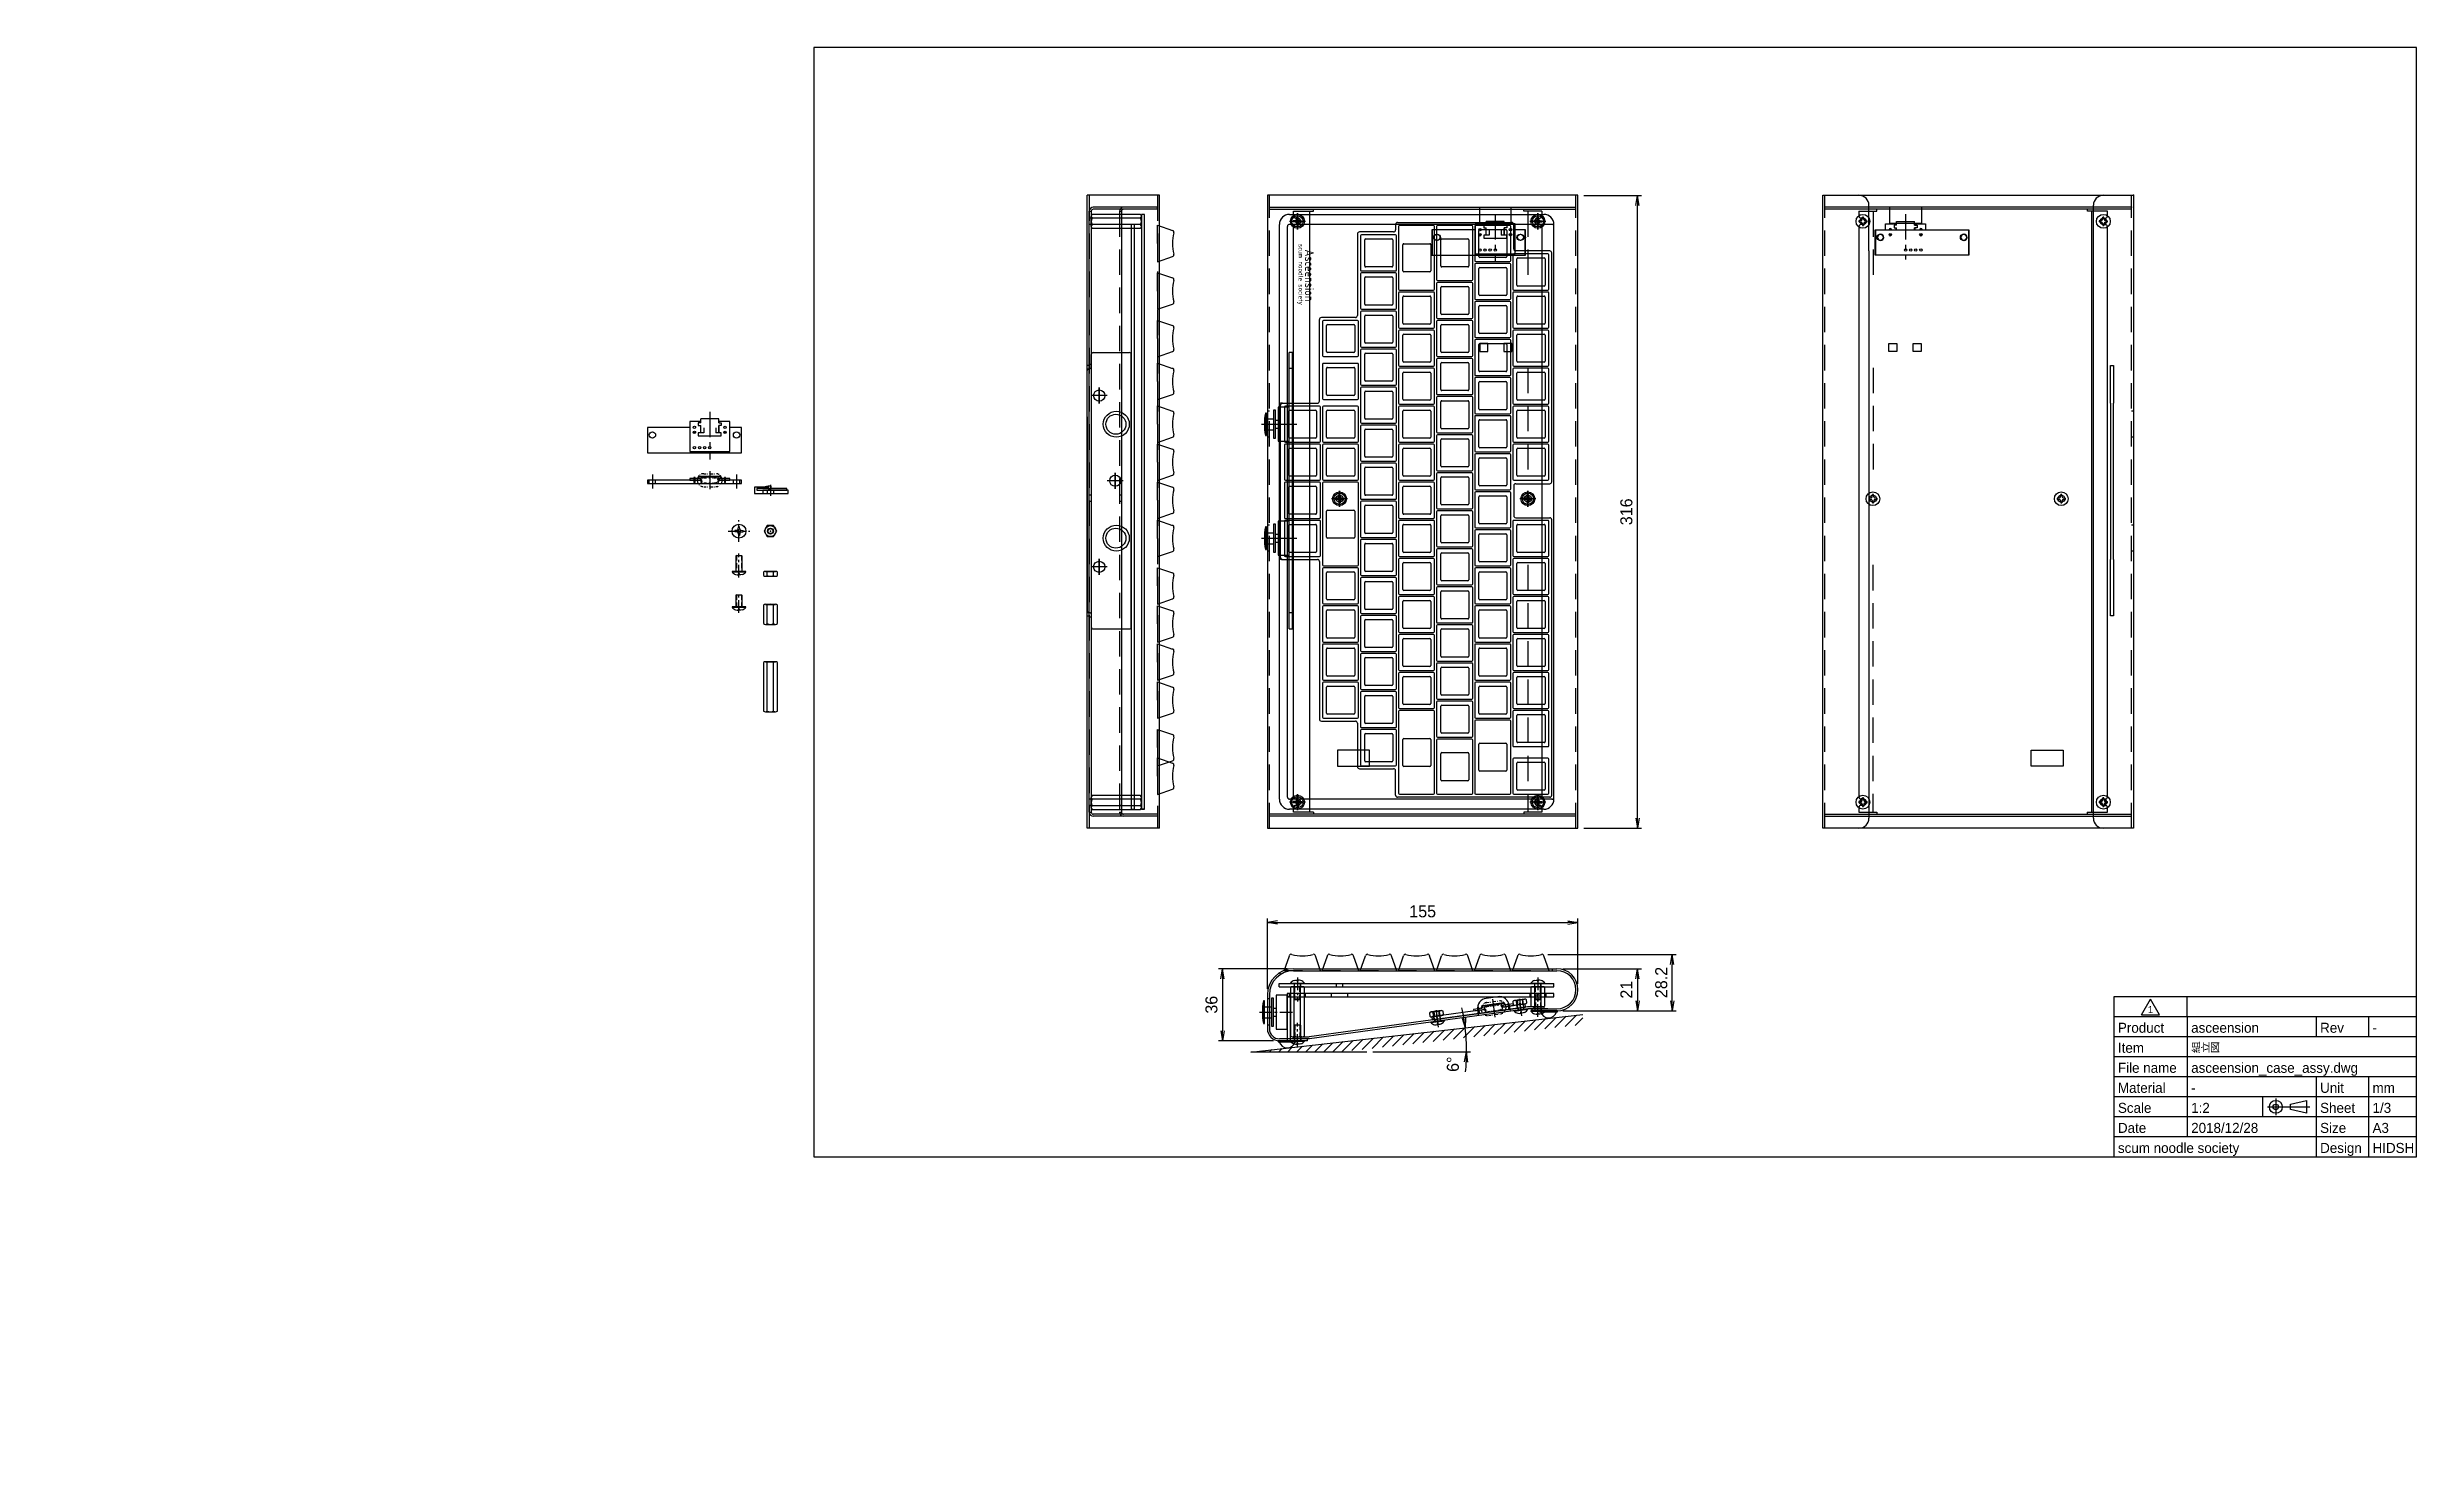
# Model space of a CAD drawing. Header units: millimetres. Extents: x -373 to 810, y -140 to 564.
import ezdxf
from ezdxf.enums import TextEntityAlignment as Align

# ---------------------------------------------------------------- set-up
doc = ezdxf.new("R2010")
doc.units = ezdxf.units.MM
doc.header["$PDSIZE"] = -3
for name, pattern in [('CENTER', [50.8, 31.75, -6.35, 6.35, -6.35]), ('DASH2', [19.05, 12.7, -6.35]), ('DASH2DOT', [31.75, 12.7, -6.35, 0, -6.35, 0, -6.35])]:
    doc.linetypes.add(name, pattern=pattern)
doc.layers.add('case_base', color=7, linetype='Continuous', true_color=0xffbd80)
doc.layers.add('case_top', color=7, linetype='Continuous', true_color=0x8080ff)
for name, color, linetype in [('dim', 2, 'Continuous'), ('keytop', 40, 'Continuous'), ('parts', 134, 'Continuous'), ('pcb_joypad', 3, 'Continuous'), ('pcb_main', 160, 'Continuous'), ('pcb_type_c', 6, 'Continuous'), ('top_plate', 4, 'Continuous'), ('zuwaku', 7, 'Continuous')]:
    doc.layers.add(name, color=color, linetype=linetype)
doc.styles.add('KICADB', font='isocp.shx')
doc.styles.get("Standard").update_dxf_attribs({"font": 'FC-Txt.shx', "height": 6, "bigfont": '@ARExtfont2.shx'})
doc.dimstyles.new('JIS-1', dxfattribs={"dimtxt": 2.5, "dimasz": 5, "dimexe": 2, "dimexo": 3, "dimgap": 2.5, "dimtad": 1, "dimdsep": 46, "dimtxsty": 'Standard', "dimblk": 'OPEN', "dimcen": 2.5, "dimadec": 0, "dimazin": 0, "dimtfac": 1, "dimtmove": 0, "dimatfit": 3, "dimldrblk": 'OPEN', "dimfxl": 1, "dimarcsym": 0})

msp = doc.modelspace()

# ---------------------------------------------------------------- texts
at = {"layer": 'top_plate', "style": 'KICADB'}
for s, height, width, p in [('scum noodle society', 2.4, 0.916667, (253.162, 450.635)), ('Asceension', 4.5, 0.942222, (257.412, 450.135))]:
    msp.add_text(s, height=height, rotation=270, dxfattribs=dict(at, width=width)).set_placement(p, align=Align.MIDDLE_CENTER)

# ---------------------------------------------------------------- blocks, each defined once
blk = doc.blocks.new('_OPEN')
at = {"color": 0, "linetype": 'ByBlock', "lineweight": -2}
for p, q in [((-1, 0.166667), (0, 0)), ((-1, -0.166667), (0, 0)), ((0, 0), (-1, 0))]:
    blk.add_line(p, q, dxfattribs=at)
blk = doc.blocks.new('*D43')
at = {"layer": 'Defpoints', "color": 0}
for p in [(393.6, 81.1), (228.1, 62.4), (228.1, 62.4), (286.1, 62.4), (335.5, 70.5)]:
    blk.add_point(p, dxfattribs=at)
at = {"layer": 'dim', "color": 0, "lineweight": -2}
blk.add_line((289.1, 62.4), (337.8, 62.4), dxfattribs=at)
for start, end in [(9.1271, 11.7864), (0, 6.4678), (354.6814, 357.3407)]:
    blk.add_arc((228.1, 62.4), 107.7, start, end, dxfattribs=at)
at = {"layer": 'dim', "color": 0, "lineweight": -2, "xscale": 5, "yscale": 5, "zscale": 5}
for p, rotation in [((335.1, 74.5), 277.7974358341254), ((335.8, 62.4), 88.67036148514298)]:
    blk.add_blockref('_OPEN', p, dxfattribs=dict(at, rotation=rotation))
at = {"layer": 'dim', "color": 0, "insert": (329, 56.3), "char_height": 6, "attachment_point": 5, "rotation": 90}
blk.add_mtext('6%%d', dxfattribs=at)
blk = doc.blocks.new('*D44')
at = {"layer": 'Defpoints', "color": 0}
for p in [(391.4, 490.1), (421.1, 490.1), (391.4, 174.1)]:
    blk.add_point(p, dxfattribs=at)
at = {"layer": 'dim', "color": 0, "lineweight": -2}
for p, q in [((394.4, 490.1), (423.1, 490.1)), ((421.1, 179.1), (421.1, 485.1)), ((394.4, 174.1), (423.1, 174.1))]:
    blk.add_line(p, q, dxfattribs=at)
at = {"layer": 'dim', "color": 0, "lineweight": -2, "xscale": 5, "yscale": 5, "zscale": 5}
for p, rotation in [((421.1, 490.1), 90), ((421.1, 174.1), 270)]:
    blk.add_blockref('_OPEN', p, dxfattribs=dict(at, rotation=rotation))
at = {"layer": 'dim', "color": 0, "insert": (415.6, 332.1), "char_height": 6, "attachment_point": 5, "rotation": 90}
blk.add_mtext('316', dxfattribs=at)
blk = doc.blocks.new('*D45')
at = {"layer": 'Defpoints', "color": 0}
for p in [(391.4, 127.1), (236.4, 91), (391.4, 93.5)]:
    blk.add_point(p, dxfattribs=at)
at = {"layer": 'dim', "color": 0, "lineweight": -2}
for p, q in [((236.4, 94), (236.4, 129.1)), ((241.4, 127.1), (386.4, 127.1)), ((391.4, 96.5), (391.4, 129.1))]:
    blk.add_line(p, q, dxfattribs=at)
at = {"layer": 'dim', "color": 0, "lineweight": -2, "xscale": 5, "yscale": 5, "zscale": 5, "rotation": 180}
blk.add_blockref('_OPEN', (236.4, 127.1), dxfattribs=at)
at = {"layer": 'dim', "color": 0, "lineweight": -2, "xscale": 5, "yscale": 5, "zscale": 5}
blk.add_blockref('_OPEN', (391.4, 127.1), dxfattribs=at)
at = {"layer": 'dim', "color": 0, "insert": (313.9, 132.6), "char_height": 6, "attachment_point": 5}
blk.add_mtext('155', dxfattribs=at)
blk = doc.blocks.new('*D46')
at = {"layer": 'Defpoints', "color": 0}
for p in [(249.4, 104), (214, 68), (242.4, 68)]:
    blk.add_point(p, dxfattribs=at)
at = {"layer": 'dim', "color": 0, "lineweight": -2}
for p, q in [((246.4, 104), (212, 104)), ((214, 99), (214, 73)), ((239.4, 68), (212, 68))]:
    blk.add_line(p, q, dxfattribs=at)
at = {"layer": 'dim', "color": 0, "lineweight": -2, "xscale": 5, "yscale": 5, "zscale": 5}
for p, rotation in [((214, 104), 90), ((214, 68), 270)]:
    blk.add_blockref('_OPEN', p, dxfattribs=dict(at, rotation=rotation))
at = {"layer": 'dim', "color": 0, "insert": (208.5, 86), "char_height": 6, "attachment_point": 5, "rotation": 90}
blk.add_mtext('36', dxfattribs=at)
blk = doc.blocks.new('*D47')
at = {"layer": 'Defpoints', "color": 0}
for p in [(380.9, 104), (381.3, 83), (421.1, 83)]:
    blk.add_point(p, dxfattribs=at)
at = {"layer": 'dim', "color": 0, "lineweight": -2}
for p, q in [((383.9, 104), (423.1, 104)), ((421.1, 99), (421.1, 88)), ((384.3, 83), (423.1, 83))]:
    blk.add_line(p, q, dxfattribs=at)
at = {"layer": 'dim', "color": 0, "lineweight": -2, "xscale": 5, "yscale": 5, "zscale": 5}
for p, rotation in [((421.1, 104), 90), ((421.1, 83), 270)]:
    blk.add_blockref('_OPEN', p, dxfattribs=dict(at, rotation=rotation))
at = {"layer": 'dim', "color": 0, "insert": (415.6, 93.5), "char_height": 6, "attachment_point": 5, "rotation": 90}
blk.add_mtext('21', dxfattribs=at)
blk = doc.blocks.new('title')
at = {"layer": 'zuwaku'}
for p, q in [((-75.54, 35), (-75.54, 0)), ((0, 35), (-75.54, 35)), ((0, 30), (-75.54, 30)), ((-57.26, 35), (-57.26, 5)), ((-25.08, 35), (-25.08, 30)), ((-12, 35), (-12, 30)), ((0, 25), (-75.54, 25)), ((0, 20), (-75.54, 20)), ((-25.08, 20), (-25.08, 0)), ((-12, 20), (-12, 0)), ((0, 15), (-75.54, 15)), ((-38.48, 15), (-38.48, 10)), ((-31.44, 13.17), (-27.5, 14.11)), ((-31.44, 11.83), (-31.44, 13.17)), ((-27.5, 10.89), (-31.44, 11.83)), ((-27.5, 14.11), (-27.5, 10.89)), ((0, 10), (-75.54, 10)), ((0, 5), (-75.54, 5))]:
    blk.add_line(p, q, dxfattribs=at)
at = {"layer": 'zuwaku', "linetype": 'CENTER'}
for p, q in [((-37.25, 12.5), (-26.66, 12.5)), ((-35.14, 14.61), (-35.14, 10.39))]:
    blk.add_line(p, q, dxfattribs=at)
at = {"layer": 'zuwaku'}
for radius in [1.61, 0.672]:
    blk.add_circle((-35.14, 12.5), radius, dxfattribs=at)
for tag, p in [('PRODUCT', (-56.26, 31)), ('REV', (-11, 31)), ('ITEM', (-56.26, 26)), ('FILE_NAME', (-56.26, 21)), ('MATERIAL', (-56.26, 16)), ('UNIT', (-11, 16)), ('SCALE', (-56.26, 11)), ('SHEET', (-11, 11)), ('DATE', (-56.26, 6)), ('SIZE', (-11, 6)), ('COMPANY', (-74.54, 1)), ('DESIGNED', (-11, 1))]:
    blk.add_attdef(tag, p, '', height=2.5)
for s, p in [('Product', (-74.54, 31)), ('Rev', (-24.08, 31)), ('Item', (-74.54, 26)), ('File name', (-74.54, 21)), ('Material', (-74.54, 16)), ('Unit', (-24.08, 16)), ('Scale', (-74.54, 11)), ('Sheet', (-24.08, 11)), ('Date', (-74.54, 6)), ('Size', (-24.08, 6)), ('Design', (-24.08, 1))]:
    blk.add_text(s, height=2.5, dxfattribs=at).set_placement(p)
blk = doc.blocks.new('mod_mark')
at = {"layer": 'zuwaku'}
for p, q in [((6.92, 0.5), (9.14, 4.36)), ((6.92, 0.5), (11.37, 0.5)), ((11.37, 0.5), (9.14, 4.36))]:
    blk.add_line(p, q, dxfattribs=at)
blk.add_text('1', height=1.79, dxfattribs=at).set_placement((9.14, 1.79), align=Align.MIDDLE_CENTER)
blk = doc.blocks.new('A$C1813594009')
blk.add_line((0, 0), (0, 1))
blk = doc.blocks.new('keytop_side')
at = {"layer": 'keytop'}
for p, q in [((-9.1, 0), (-6.5, 7.5)), ((0, 0), (-9.1, 0)), ((0, 0), (9.1, 0)), ((9.1, 0), (6.5, 7.5))]:
    blk.add_line(p, q, dxfattribs=at)
for centre, radius, start, end in [((-5.6, 7.2), 1, 74.422, 161.2587), ((0, 27.1), 19.7, 254.422, 270), ((0, 27.1), 19.7, 270, 285.578), ((5.6, 7.2), 1, 18.7413, 105.578)]:
    blk.add_arc(centre, radius, start, end, dxfattribs=at)
blk = doc.blocks.new('A$C586600341')
at = {"layer": 'keytop', "rotation": 270}
blk.add_blockref('keytop_side', (-1, 0), dxfattribs=at)
blk = doc.blocks.new('A$C661475526')
at = {"layer": 'keytop', "rotation": 270}
blk.add_blockref('keytop_side', (-1, 0), dxfattribs=at)
blk = doc.blocks.new('*D78')
at = {"layer": 'Defpoints', "color": 0}
for p in [(373.4, 111.1), (438.5, 111.1), (380.9, 83)]:
    blk.add_point(p, dxfattribs=at)
at = {"layer": 'dim', "color": 0, "lineweight": -2}
for p, q in [((376.4, 111.1), (440.5, 111.1)), ((438.5, 88), (438.5, 106.1)), ((383.9, 83), (440.5, 83))]:
    blk.add_line(p, q, dxfattribs=at)
at = {"layer": 'dim', "color": 0, "lineweight": -2, "xscale": 5, "yscale": 5, "zscale": 5}
for p, rotation in [((438.5, 111.1), 90), ((438.5, 83), 270)]:
    blk.add_blockref('_OPEN', p, dxfattribs=dict(at, rotation=rotation))
at = {"layer": 'dim', "color": 0, "insert": (433, 97.1), "char_height": 6, "attachment_point": 5, "rotation": 90}
blk.add_mtext('28.2', dxfattribs=at)

# ---------------------------------------------------------------- dimensions: what is measured, and where the dimension line sits
at = {"layer": 'dim'}
for base, p1, p2, override, picture, middle in [((421.083, 490.135), (391.412, 174.135), (391.412, 490.135), {"dimlfac": 1}, '*D44', (415.583, 332.135)), ((438.533, 111.131), (380.912, 82.97), (373.427, 111.131), {"dimlfac": 1, "dimrnd": 0.1}, '*D78', (433.033, 97.05)), ((214.037, 67.97), (249.412, 103.97), (242.412, 67.97), {"dimlfac": 1}, '*D46', (208.537, 85.97))]:
    dim = msp.add_linear_dim(base=base, p1=p1, p2=p2, angle=90, dimstyle='JIS-1', override=override, dxfattribs=at)
    dim.commit()
    dim.dimension.update_dxf_attribs({"geometry": picture, "text_midpoint": middle})
dim = msp.add_linear_dim(base=(391.412, 127.078), p1=(236.412, 90.97), p2=(391.412, 93.47), dimstyle='JIS-1', override={"dimlfac": 1}, dxfattribs=at)
dim.commit()
dim.dimension.update_dxf_attribs({"geometry": '*D45', "text_midpoint": (313.912, 132.578)})
dim = msp.add_linear_dim(base=(421.083, 82.97), p1=(380.912, 103.97), p2=(381.27, 82.97), angle=90, dimstyle='JIS-1', override={"dimlfac": 1}, dxfattribs=at)
dim.commit()
dim.dimension.update_dxf_attribs({"geometry": '*D47', "text_midpoint": (421.083, 93.47), "dimtype": 160})
dim = msp.add_angular_dim_2l(base=(335.525, 70.479), line1=((286.068, 62.379), (228.092, 62.379)), line2=((228.092, 62.379), (393.609, 81.143)), dimstyle='JIS-1', override={"dimtad": 2, "dimtmove": 2}, dxfattribs=at)
dim.commit()
dim.dimension.update_dxf_attribs({"geometry": '*D43', "text_midpoint": (329.032, 56.33), "dimtype": 162, "text_rotation": 90})

# ---------------------------------------------------------------- hatches: boundary and pattern name
at = {"layer": 'dim'}
h = msp.add_hatch(dxfattribs=at)
h.set_pattern_fill('ANSI31', color=256, style=0)
h.set_pattern_definition([(45, (-10, -10), (-2.245064, 2.245064), [])])
h.paths.add_polyline_path([(393.769, 76.129), (393.769, 81.161), (246.896, 64.511, -0.01391266), (246.666, 64.485), (228.092, 62.379), (272.479, 62.379)])

# ---------------------------------------------------------------- linework, layer by layer
msp.add_arc((-366.028, -133.135), 6.5, 262.930286, 262.930286)
at = {"layer": 'case_base'}
for p, q in [((147.484, 182.135), (147.484, 482.135)), ((147.484, 482.135), (148.484, 482.135)), ((148.484, 478.703), (147.484, 478.703)), ((148.484, 475.503), (147.484, 475.503)), ((148.484, 482.135), (148.484, 182.135)), ((181.584, 484.135), (149.484, 484.135)), ((181.584, 483.135), (149.484, 483.135)), ((162.584, 482.135), (163.584, 482.135)), ((163.584, 478.703), (162.584, 478.703)), ((163.584, 475.503), (162.584, 475.503)), ((163.584, 482.135), (163.584, 182.135)), ((181.584, 483.135), (181.584, 484.135)), ((237.412, 484.135), (390.412, 484.135)), ((237.412, 483.135), (237.412, 484.135)), ((237.412, 483.135), (390.412, 483.135)), ((249.412, 479.735), (249.412, 482.135)), ((249.412, 482.135), (259.38, 482.135)), ((249.412, 189.735), (249.412, 474.535)), ((251.412, 478.735), (250.412, 478.735)), ((251.412, 475.535), (250.412, 475.535)), ((257.38, 482.135), (257.38, 182.135)), ((259.38, 482.135), (259.38, 483.135)), ((364.412, 482.135), (364.412, 483.135)), ((373.412, 482.135), (364.412, 482.135)), ((371.412, 478.735), (372.412, 478.735)), ((371.412, 475.535), (372.412, 475.535)), ((373.412, 482.135), (373.412, 479.735)), ((373.412, 474.535), (373.412, 345.135)), ((390.412, 483.135), (390.412, 484.135)), ((667.648, 484.135), (514.648, 484.135)), ((514.648, 483.135), (514.648, 484.135)), ((667.648, 483.135), (514.648, 483.135)), ((531.648, 482.135), (531.648, 479.735)), ((531.648, 482.135), (540.648, 482.135)), ((531.648, 474.535), (531.648, 345.135)), ((533.648, 478.735), (532.648, 478.735)), ((533.648, 475.535), (532.648, 475.535)), ((540.648, 482.135), (540.648, 483.135)), ((645.68, 482.135), (645.68, 483.135)), ((655.648, 482.135), (645.68, 482.135)), ((647.68, 482.135), (647.68, 182.135)), ((653.648, 478.735), (654.648, 478.735)), ((653.648, 475.535), (654.648, 475.535)), ((655.648, 479.735), (655.648, 482.135)), ((655.648, 189.735), (655.648, 474.535)), ((667.648, 483.135), (667.648, 484.135)), ((148.484, 405.61), (147.484, 405.61)), ((373.412, 345.135), (373.412, 189.735)), ((531.648, 345.135), (531.648, 189.735)), ((148.484, 340.418), (147.484, 340.418)), ((148.484, 337.218), (147.484, 337.218)), ((163.584, 340.418), (162.584, 340.418)), ((163.584, 337.218), (162.584, 337.218)), ((147.484, 279.61), (148.484, 279.61)), ((148.484, 188.703), (147.484, 188.703)), ((148.484, 185.503), (147.484, 185.503)), ((147.484, 182.135), (148.484, 182.135)), ((181.584, 181.135), (149.484, 181.135)), ((181.584, 180.135), (149.484, 180.135)), ((163.584, 188.703), (162.584, 188.703)), ((163.584, 185.503), (162.584, 185.503)), ((162.584, 182.135), (163.584, 182.135)), ((181.584, 181.135), (181.584, 180.135)), ((237.412, 180.135), (237.412, 181.135)), ((390.412, 181.135), (237.412, 181.135)), ((390.412, 180.135), (237.412, 180.135)), ((249.412, 182.135), (249.412, 184.535)), ((259.412, 182.135), (249.412, 182.135)), ((251.412, 188.735), (250.38, 188.735)), ((251.412, 185.535), (250.38, 185.535)), ((259.412, 182.135), (259.412, 181.135)), ((373.412, 182.135), (364.412, 182.135)), ((364.412, 182.135), (364.412, 181.135)), ((371.412, 188.735), (372.412, 188.735)), ((371.412, 185.535), (372.412, 185.535)), ((373.412, 184.535), (373.412, 182.135)), ((390.412, 180.135), (390.412, 181.135)), ((514.648, 180.135), (514.648, 181.135)), ((514.648, 181.135), (667.648, 181.135)), ((514.648, 180.135), (667.648, 180.135)), ((531.648, 184.535), (531.648, 182.135)), ((531.648, 182.135), (540.648, 182.135)), ((533.648, 188.735), (532.648, 188.735)), ((533.648, 185.535), (532.648, 185.535)), ((540.648, 182.135), (540.648, 181.135)), ((645.648, 182.135), (655.648, 182.135)), ((645.648, 182.135), (645.648, 181.135)), ((653.648, 188.735), (654.68, 188.735)), ((653.648, 185.535), (654.68, 185.535)), ((655.648, 182.135), (655.648, 184.535)), ((667.648, 180.135), (667.648, 181.135)), ((249.412, 102.97), (380.912, 102.97)), ((237.412, 90.97), (237.412, 73.97)), ((366.243, 84.96), (257.312, 69.97)), ((366.412, 83.97), (257.412, 68.97)), ((341.265, 83.562), (341.676, 80.57)), ((351.483, 89.995), (345.539, 89.177)), ((357.115, 85.743), (357.527, 82.751)), ((376.312, 83.97), (366.412, 83.97)), ((367.812, 83.97), (380.912, 83.97)), ((369.312, 84.97), (369.312, 83.87)), ((374.412, 84.97), (374.412, 83.97)), ((256.412, 68.97), (242.412, 68.97)), ((257.412, 68.97), (248.312, 68.97)), ((249.412, 68.97), (249.412, 69.97)), ((253.012, 69.97), (253.012, 68.97))]:
    msp.add_line(p, q, dxfattribs=at)
at = {"layer": 'case_base', "linetype": 'DASH2'}
for p, q in [((162.584, 482.135), (162.584, 182.135)), ((366.312, 482.135), (366.312, 450.236)), ((538.748, 482.135), (538.748, 450.236)), ((366.312, 404.07), (366.312, 351.766)), ((538.748, 404.07), (538.748, 351.766)), ((366.412, 305.599), (366.412, 182.135)), ((538.648, 305.599), (538.648, 182.135)), ((374.412, 84.97), (366.381, 84.97)), ((249.412, 69.97), (257.312, 69.97))]:
    msp.add_line(p, q, dxfattribs=at)
at = {"layer": 'case_base'}
for points in [[(342.197, 484.135), (342.197, 476.135), (358.048, 476.135), (358.048, 484.135)], [(562.862, 484.135), (562.862, 476.135), (547.012, 476.135), (547.012, 484.135)]]:
    msp.add_lwpolyline(points, dxfattribs=at)
for points in [[(342.412, 416.135), (342.412, 412.135), (346.412, 412.135), (346.412, 416.135)], [(354.412, 416.135), (354.412, 412.135), (358.412, 412.135), (358.412, 416.135)], [(550.648, 416.135), (550.648, 412.135), (546.648, 412.135), (546.648, 416.135)], [(562.648, 416.135), (562.648, 412.135), (558.648, 412.135), (558.648, 416.135)], [(271.412, 213.135), (271.412, 205.135), (287.412, 205.135), (287.412, 213.135)], [(633.648, 213.135), (633.648, 205.135), (617.648, 205.135), (617.648, 213.135)]]:
    msp.add_lwpolyline(points, close=True, dxfattribs=at)
for centre, radius in [((321.179, 469.135), 1.6), ((362.787, 469.144), 1.6), ((542.273, 469.144), 1.6), ((583.88, 469.135), 1.6), ((272.412, 338.635), 1.75), ((366.412, 338.635), 1.75), ((538.648, 338.635), 1.75), ((632.648, 338.635), 1.75)]:
    msp.add_circle(centre, radius, dxfattribs=at)
for centre, radius, start, end in [((149.484, 482.135), 2, 90, 180), ((149.484, 482.135), 1, 90, 180), ((164.584, 482.135), 2, 90, 180), ((164.584, 482.135), 1, 90, 180), ((250.412, 479.735), 1, 180, 270), ((250.412, 474.535), 1, 90, 180), ((251.412, 477.135), 1.6, 270, 90), ((371.412, 477.135), 1.6, 90, 270), ((372.412, 479.735), 1, 270, 0), ((372.412, 474.535), 1, 0, 90), ((532.648, 479.735), 1, 180, 270), ((532.648, 474.535), 1, 90, 180), ((533.648, 477.135), 1.6, 270, 90), ((653.648, 477.135), 1.6, 90, 270), ((654.648, 479.735), 1, 270, 0), ((654.648, 474.535), 1, 0, 90), ((250.412, 189.735), 1, 180, 270), ((372.412, 189.735), 1, 270, 0), ((532.648, 189.735), 1, 180, 270), ((654.648, 189.735), 1, 270, 0), ((149.484, 182.135), 2, 180, 270), ((149.484, 182.135), 1, 180, 270), ((164.584, 182.135), 2, 180, 270), ((164.584, 182.135), 1, 180, 270), ((250.412, 184.535), 1, 90, 180), ((251.412, 187.135), 1.6, 270, 90), ((371.412, 187.135), 1.6, 90, 270), ((372.412, 184.535), 1, 0, 90), ((532.648, 184.535), 1, 90, 180), ((533.648, 187.135), 1.6, 270, 90), ((653.648, 187.135), 1.6, 90, 270), ((654.648, 184.535), 1, 0, 90), ((249.412, 90.97), 12, 90, 180), ((380.912, 93.47), 9.5, 270, 90), ((346.221, 84.224), 5, 97.835034, 188.064676), ((352.165, 85.042), 5, 7.606309, 97.835951), ((366.381, 83.97), 1, 90, 97.887107), ((242.412, 73.97), 5, 180, 270)]:
    msp.add_arc(centre, radius, start, end, dxfattribs=at)
for p in [(362.787, 84.485), (321.179, 78.759)]:
    msp.add_point(p, dxfattribs=at)
at = {"layer": 'case_top'}
for p, q in [((146.484, 174.135), (146.484, 490.135)), ((182.584, 490.135), (146.484, 490.135)), ((182.584, 174.135), (182.584, 490.135)), ((252.244, 490.135), (236.412, 490.135)), ((536.648, 462.35), (536.648, 485.135)), ((648.648, 179.135), (648.648, 485.135)), ((652.816, 490.135), (668.648, 490.135)), ((300.363, 475.6), (300.363, 472.85)), ((301.363, 476.6), (358.363, 476.6)), ((359.363, 463.35), (359.363, 475.6)), ((281.363, 470.85), (281.363, 430.1)), ((299.363, 471.85), (282.363, 471.85)), ((377.363, 462.35), (360.363, 462.35)), ((378.363, 347.135), (378.363, 461.35)), ((536.648, 462.35), (536.648, 179.135)), ((262.363, 387.35), (262.363, 428.1)), ((280.363, 429.1), (263.363, 429.1)), ((147.484, 405.11), (146.484, 405.11)), ((237.412, 382.335), (236.412, 382.335)), ((242.412, 385.35), (242.412, 309.35)), ((242.95, 309.35), (242.95, 385.35)), ((243.412, 386.35), (261.363, 386.35)), ((657.148, 386.35), (657.148, 308.35)), ((658.748, 308.35), (658.748, 386.35)), ((668.648, 382.335), (667.648, 382.335)), ((237.412, 369.335), (236.412, 369.335)), ((668.648, 369.335), (667.648, 369.335)), ((359.363, 345.135), (359.363, 330.135)), ((360.363, 346.135), (377.363, 346.135)), ((237.412, 325.435), (236.412, 325.435)), ((360.363, 329.135), (377.363, 329.135)), ((378.363, 190.6), (378.363, 328.135)), ((668.648, 325.435), (667.648, 325.435)), ((237.412, 312.435), (236.412, 312.435)), ((243.412, 308.35), (261.363, 308.35)), ((668.648, 312.435), (667.648, 312.435)), ((262.363, 307.35), (262.363, 228.6)), ((146.484, 280.11), (147.484, 280.11)), ((263.363, 227.6), (280.363, 227.6)), ((281.363, 226.6), (281.363, 204.85)), ((282.363, 203.85), (299.363, 203.85)), ((300.363, 190.6), (300.363, 202.85)), ((377.363, 189.6), (301.363, 189.6)), ((182.584, 174.135), (146.484, 174.135)), ((668.648, 174.135), (652.816, 174.135)), ((242.412, 101.924), (242.95, 101.081)), ((249.412, 103.97), (380.912, 103.97)), ((249.412, 102.97), (380.912, 102.97)), ((378.463, 103.97), (378.463, 102.97)), ((236.412, 90.97), (236.412, 73.97)), ((237.412, 88.97), (236.412, 88.97)), ((237.412, 90.97), (237.412, 73.97)), ((368.412, 83.97), (380.912, 83.97)), ((368.412, 83.97), (368.412, 82.966)), ((380.912, 82.97), (368.412, 82.97)), ((369.812, 83.97), (369.812, 82.97)), ((373.012, 83.97), (373.012, 82.97)), ((236.412, 75.97), (237.412, 75.97)), ((256.412, 68.97), (242.412, 68.97)), ((256.412, 67.97), (242.412, 67.97)), ((246.412, 67.97), (246.412, 68.97)), ((249.812, 68.97), (249.812, 67.97)), ((253.012, 68.97), (253.012, 67.97)), ((256.412, 67.97), (256.412, 68.97))]:
    msp.add_line(p, q, dxfattribs=at)
at = {"layer": 'case_top', "linetype": 'DASH2'}
for p, q in [((147.484, 490.135), (147.484, 174.135)), ((181.584, 490.135), (181.584, 174.135)), ((237.412, 174.135), (237.412, 490.135)), ((390.412, 174.135), (390.412, 490.135)), ((514.648, 174.135), (514.648, 490.135)), ((667.648, 174.135), (667.648, 490.135))]:
    msp.add_line(p, q, dxfattribs=at)
at = {"layer": 'case_top'}
for points in [[(236.412, 490.135), (236.412, 174.135), (391.412, 174.135), (391.412, 490.135)], [(668.648, 490.135), (668.648, 174.135), (513.648, 174.135), (513.648, 490.135)]]:
    msp.add_lwpolyline(points, close=True, dxfattribs=at)
for points in [[(657.148, 386.35), (657.148, 405.11), (658.748, 405.11), (658.748, 386.35)], [(658.748, 308.35), (658.748, 280.11), (657.148, 280.11), (657.148, 308.35)]]:
    msp.add_lwpolyline(points, dxfattribs=at)
for centre, radius in [((533.648, 477.135), 1.6), ((653.648, 477.135), 1.6), ((160.984, 375.835), 6.5), ((160.984, 318.935), 6.5), ((533.648, 187.135), 1.6), ((653.648, 187.135), 1.6)]:
    msp.add_circle(centre, radius, dxfattribs=at)
for centre, radius, start, end in [((531.648, 485.135), 5, 0, 90), ((653.648, 485.135), 5, 90, 180), ((301.363, 475.6), 1, 90, 180), ((358.363, 475.6), 1, 0, 90), ((282.363, 470.85), 1, 90, 180), ((299.363, 472.85), 1, 270, 0), ((360.363, 463.35), 1, 180, 270), ((377.363, 461.35), 1, 0, 90), ((263.363, 428.1), 1, 90, 180), ((280.363, 430.1), 1, 270, 0), ((243.412, 385.35), 1, 90, 180), ((243.95, 385.35), 1, 90, 180), ((261.363, 387.35), 1, 270, 0), ((360.363, 345.135), 1, 90, 180), ((377.363, 347.135), 1, 270, 0), ((360.363, 330.135), 1, 180, 270), ((377.363, 328.135), 1, 0, 90), ((243.412, 309.35), 1, 180, 270), ((243.95, 309.35), 1, 180, 270), ((261.363, 307.35), 1, 0, 90), ((263.363, 228.6), 1, 180, 270), ((280.363, 226.6), 1, 0, 90), ((282.363, 204.85), 1, 180, 270), ((299.363, 202.85), 1, 0, 90), ((301.363, 190.6), 1, 180, 270), ((377.363, 190.6), 1, 270, 0), ((531.648, 179.135), 5, 270, 0), ((653.648, 179.135), 5, 180, 270), ((249.412, 90.97), 13, 90, 180), ((249.412, 90.97), 12, 90, 180), ((380.912, 93.47), 10.5, 270, 90), ((380.912, 93.47), 9.5, 270, 90), ((242.412, 73.97), 6, 180, 270), ((242.412, 73.97), 5, 180, 270)]:
    msp.add_arc(centre, radius, start, end, dxfattribs=at)
at = {"layer": 'Defpoints'}
msp.add_point((10, 10), dxfattribs=at)
at = {"layer": 'dim'}
for p, q in [((-48.185, 347.896), (-48.185, 347.896)), ((-35.685, 347.896), (-35.685, 347.896)), ((343.12, 83.413), (343.12, 83.413)), ((355.503, 85.117), (355.503, 85.117)), ((228.092, 62.379), (393.769, 81.161)), ((286.068, 62.379), (228.092, 62.379))]:
    msp.add_line(p, q, dxfattribs=at)
for p in [(668.648, 490.135), (237.412, 484.135), (667.648, 484.135)]:
    msp.add_point(p, dxfattribs=at)
at = {"layer": 'keytop'}
for points in [[(301.863, 474.6), (301.863, 443.35, 0.41421356), (302.363, 442.85), (319.363, 442.85, 0.41421356), (319.863, 443.35), (319.863, 474.6, 0.41421356), (319.363, 475.1), (302.363, 475.1, 0.41421356)], [(320.863, 474.6), (320.863, 448.1, 0.41421356), (321.363, 447.6), (338.363, 447.6, 0.41421356), (338.863, 448.1), (338.863, 474.6, 0.41421356), (338.363, 475.1), (321.363, 475.1, 0.41421356)], [(339.863, 474.6), (339.863, 457.6, 0.41421356), (340.363, 457.1), (357.363, 457.1, 0.41421356), (357.863, 457.6), (357.863, 474.6, 0.41421356), (357.363, 475.1), (340.363, 475.1, 0.41421356)], [(282.863, 469.85), (282.863, 452.85, 0.41421356), (283.363, 452.35), (300.363, 452.35, 0.41421356), (300.863, 452.85), (300.863, 469.85, 0.41421356), (300.363, 470.35), (283.363, 470.35, 0.41421356)], [(282.863, 450.85), (282.863, 433.85, 0.41421356), (283.363, 433.35), (300.363, 433.35, 0.41421356), (300.863, 433.85), (300.863, 450.85, 0.41421356), (300.363, 451.35), (283.363, 451.35, 0.41421356)], [(339.863, 455.6), (339.863, 438.6, 0.41421356), (340.363, 438.1), (357.363, 438.1, 0.41421356), (357.863, 438.6), (357.863, 455.6, 0.41421356), (357.363, 456.1), (340.363, 456.1, 0.41421356)], [(358.863, 460.35), (358.863, 443.35, 0.41421356), (359.363, 442.85), (376.363, 442.85, 0.41421356), (376.863, 443.35), (376.863, 460.35, 0.41421356), (376.363, 460.85), (359.363, 460.85, 0.41421356)], [(301.863, 441.35), (301.863, 424.35, 0.41421356), (302.363, 423.85), (319.363, 423.85, 0.41421356), (319.863, 424.35), (319.863, 441.35, 0.41421356), (319.363, 441.85), (302.363, 441.85, 0.41421356)], [(320.863, 446.1), (320.863, 429.1, 0.41421356), (321.363, 428.6), (338.363, 428.6, 0.41421356), (338.863, 429.1), (338.863, 446.1, 0.41421356), (338.363, 446.6), (321.363, 446.6, 0.41421356)], [(358.863, 441.35), (358.863, 424.35, 0.41421356), (359.363, 423.85), (376.363, 423.85, 0.41421356), (376.863, 424.35), (376.863, 441.35, 0.41421356), (376.363, 441.85), (359.363, 441.85, 0.41421356)], [(263.863, 427.1), (263.863, 410.1, 0.41421356), (264.363, 409.6), (281.363, 409.6, 0.41421356), (281.863, 410.1), (281.863, 427.1, 0.41421356), (281.363, 427.6), (264.363, 427.6, 0.41421356)], [(282.863, 431.85), (282.863, 414.85, 0.41421356), (283.363, 414.35), (300.363, 414.35, 0.41421356), (300.863, 414.85), (300.863, 431.85, 0.41421356), (300.363, 432.35), (283.363, 432.35, 0.41421356)], [(320.863, 427.1), (320.863, 410.1, 0.41421356), (321.363, 409.6), (338.363, 409.6, 0.41421356), (338.863, 410.1), (338.863, 427.1, 0.41421356), (338.363, 427.6), (321.363, 427.6, 0.41421356)], [(339.863, 436.6), (339.863, 419.6, 0.41421356), (340.363, 419.1), (357.363, 419.1, 0.41421356), (357.863, 419.6), (357.863, 436.6, 0.41421356), (357.363, 437.1), (340.363, 437.1, 0.41421356)], [(301.863, 422.35), (301.863, 405.35, 0.41421356), (302.363, 404.85), (319.363, 404.85, 0.41421356), (319.863, 405.35), (319.863, 422.35, 0.41421356), (319.363, 422.85), (302.363, 422.85, 0.41421356)], [(339.863, 417.6), (339.863, 400.6, 0.41421356), (340.363, 400.1), (357.363, 400.1, 0.41421356), (357.863, 400.6), (357.863, 417.6, 0.41421356), (357.363, 418.1), (340.363, 418.1, 0.41421356)], [(358.863, 422.35), (358.863, 405.35, 0.41421356), (359.363, 404.85), (376.363, 404.85, 0.41421356), (376.863, 405.35), (376.863, 422.35, 0.41421356), (376.363, 422.85), (359.363, 422.85, 0.41421356)], [(263.863, 405.725), (263.863, 388.725, 0.41421356), (264.363, 388.225), (281.363, 388.225, 0.41421356), (281.863, 388.725), (281.863, 405.725, 0.41421356), (281.363, 406.225), (264.363, 406.225, 0.41421356)], [(282.863, 412.85), (282.863, 395.85, 0.41421356), (283.363, 395.35), (300.363, 395.35, 0.41421356), (300.863, 395.85), (300.863, 412.85, 0.41421356), (300.363, 413.35), (283.363, 413.35, 0.41421356)], [(301.863, 403.35), (301.863, 386.35, 0.41421356), (302.363, 385.85), (319.363, 385.85, 0.41421356), (319.863, 386.35), (319.863, 403.35, 0.41421356), (319.363, 403.85), (302.363, 403.85, 0.41421356)], [(320.863, 408.1), (320.863, 391.1, 0.41421356), (321.363, 390.6), (338.363, 390.6, 0.41421356), (338.863, 391.1), (338.863, 408.1, 0.41421356), (338.363, 408.6), (321.363, 408.6, 0.41421356)], [(358.863, 403.35), (358.863, 386.35, 0.41421356), (359.363, 385.85), (376.363, 385.85, 0.41421356), (376.863, 386.35), (376.863, 403.35, 0.41421356), (376.363, 403.85), (359.363, 403.85, 0.41421356)], [(282.863, 393.85), (282.863, 376.85, 0.41421356), (283.363, 376.35), (300.363, 376.35, 0.41421356), (300.863, 376.85), (300.863, 393.85, 0.41421356), (300.363, 394.35), (283.363, 394.35, 0.41421356)], [(339.863, 398.6), (339.863, 381.6, 0.41421356), (340.363, 381.1), (357.363, 381.1, 0.41421356), (357.863, 381.6), (357.863, 398.6, 0.41421356), (357.363, 399.1), (340.363, 399.1, 0.41421356)], [(244.863, 384.35), (244.863, 367.35, 0.41421356), (245.363, 366.85), (262.363, 366.85, 0.41421356), (262.863, 367.35), (262.863, 384.35, 0.41421356), (262.363, 384.85), (245.363, 384.85, 0.41421356)], [(263.863, 384.35), (263.863, 367.35, 0.41421356), (264.363, 366.85), (281.363, 366.85, 0.41421356), (281.863, 367.35), (281.863, 384.35, 0.41421356), (281.363, 384.85), (264.363, 384.85, 0.41421356)], [(301.863, 384.35), (301.863, 367.35, 0.41421356), (302.363, 366.85), (319.363, 366.85, 0.41421356), (319.863, 367.35), (319.863, 384.35, 0.41421356), (319.363, 384.85), (302.363, 384.85, 0.41421356)], [(320.863, 389.1), (320.863, 372.1, 0.41421356), (321.363, 371.6), (338.363, 371.6, 0.41421356), (338.863, 372.1), (338.863, 389.1, 0.41421356), (338.363, 389.6), (321.363, 389.6, 0.41421356)], [(339.863, 379.6), (339.863, 362.6, 0.41421356), (340.363, 362.1), (357.363, 362.1, 0.41421356), (357.863, 362.6), (357.863, 379.6, 0.41421356), (357.363, 380.1), (340.363, 380.1, 0.41421356)], [(358.863, 384.35), (358.863, 367.35, 0.41421356), (359.363, 366.85), (376.363, 366.85, 0.41421356), (376.863, 367.35), (376.863, 384.35, 0.41421356), (376.363, 384.85), (359.363, 384.85, 0.41421356)], [(282.863, 374.85), (282.863, 357.85, 0.41421356), (283.363, 357.35), (300.363, 357.35, 0.41421356), (300.863, 357.85), (300.863, 374.85, 0.41421356), (300.363, 375.35), (283.363, 375.35, 0.41421356)], [(320.863, 370.1), (320.863, 353.1, 0.41421356), (321.363, 352.6), (338.363, 352.6, 0.41421356), (338.863, 353.1), (338.863, 370.1, 0.41421356), (338.363, 370.6), (321.363, 370.6, 0.41421356)], [(244.863, 365.35), (244.863, 348.35, 0.41421356), (245.363, 347.85), (262.363, 347.85, 0.41421356), (262.863, 348.35), (262.863, 365.35, 0.41421356), (262.363, 365.85), (245.363, 365.85, 0.41421356)], [(263.863, 365.35), (263.863, 348.35, 0.41421356), (264.363, 347.85), (281.363, 347.85, 0.41421356), (281.863, 348.35), (281.863, 365.35, 0.41421356), (281.363, 365.85), (264.363, 365.85, 0.41421356)], [(282.863, 355.85), (282.863, 338.85, 0.41421356), (283.363, 338.35), (300.363, 338.35, 0.41421356), (300.863, 338.85), (300.863, 355.85, 0.41421356), (300.363, 356.35), (283.363, 356.35, 0.41421356)], [(301.863, 365.35), (301.863, 348.35, 0.41421356), (302.363, 347.85), (319.363, 347.85, 0.41421356), (319.863, 348.35), (319.863, 365.35, 0.41421356), (319.363, 365.85), (302.363, 365.85, 0.41421356)], [(339.863, 360.6), (339.863, 343.6, 0.41421356), (340.363, 343.1), (357.363, 343.1, 0.41421356), (357.863, 343.6), (357.863, 360.6, 0.41421356), (357.363, 361.1), (340.363, 361.1, 0.41421356)], [(358.863, 365.35), (358.863, 348.35, 0.41421356), (359.363, 347.85), (376.363, 347.85, 0.41421356), (376.863, 348.35), (376.863, 365.35, 0.41421356), (376.363, 365.85), (359.363, 365.85, 0.41421356)], [(244.863, 346.35), (244.863, 329.35, 0.41421356), (245.363, 328.85), (262.363, 328.85, 0.41421356), (262.863, 329.35), (262.863, 346.35, 0.41421356), (262.363, 346.85), (245.363, 346.85, 0.41421356)], [(263.863, 346.35), (263.863, 305.6, 0.41421356), (264.363, 305.1), (281.363, 305.1, 0.41421356), (281.863, 305.6), (281.863, 346.35, 0.41421356), (281.363, 346.85), (264.363, 346.85, 0.41421356)], [(301.863, 346.35), (301.863, 329.35, 0.41421356), (302.363, 328.85), (319.363, 328.85, 0.41421356), (319.863, 329.35), (319.863, 346.35, 0.41421356), (319.363, 346.85), (302.363, 346.85, 0.41421356)], [(320.863, 351.1), (320.863, 334.1, 0.41421356), (321.363, 333.6), (338.363, 333.6, 0.41421356), (338.863, 334.1), (338.863, 351.1, 0.41421356), (338.363, 351.6), (321.363, 351.6, 0.41421356)], [(282.863, 336.85), (282.863, 319.85, 0.41421356), (283.363, 319.35), (300.363, 319.35, 0.41421356), (300.863, 319.85), (300.863, 336.85, 0.41421356), (300.363, 337.35), (283.363, 337.35, 0.41421356)], [(320.863, 332.1), (320.863, 315.1, 0.41421356), (321.363, 314.6), (338.363, 314.6, 0.41421356), (338.863, 315.1), (338.863, 332.1, 0.41421356), (338.363, 332.6), (321.363, 332.6, 0.41421356)], [(339.863, 341.6), (339.863, 324.6, 0.41421356), (340.363, 324.1), (357.363, 324.1, 0.41421356), (357.863, 324.6), (357.863, 341.6, 0.41421356), (357.363, 342.1), (340.363, 342.1, 0.41421356)], [(244.863, 327.35), (244.863, 310.35, 0.41421356), (245.363, 309.85), (262.363, 309.85, 0.41421356), (262.863, 310.35), (262.863, 327.35, 0.41421356), (262.363, 327.85), (245.363, 327.85, 0.41421356)], [(301.863, 327.35), (301.863, 310.35, 0.41421356), (302.363, 309.85), (319.363, 309.85, 0.41421356), (319.863, 310.35), (319.863, 327.35, 0.41421356), (319.363, 327.85), (302.363, 327.85, 0.41421356)], [(339.863, 322.6), (339.863, 305.6, 0.41421356), (340.363, 305.1), (357.363, 305.1, 0.41421356), (357.863, 305.6), (357.863, 322.6, 0.41421356), (357.363, 323.1), (340.363, 323.1, 0.41421356)], [(358.863, 327.35), (358.863, 310.35, 0.41421356), (359.363, 309.85), (376.363, 309.85, 0.41421356), (376.863, 310.35), (376.863, 327.35, 0.41421356), (376.363, 327.85), (359.363, 327.85, 0.41421356)], [(282.863, 317.85), (282.863, 300.85, 0.41421356), (283.363, 300.35), (300.363, 300.35, 0.41421356), (300.863, 300.85), (300.863, 317.85, 0.41421356), (300.363, 318.35), (283.363, 318.35, 0.41421356)], [(301.863, 308.35), (301.863, 291.35, 0.41421356), (302.363, 290.85), (319.363, 290.85, 0.41421356), (319.863, 291.35), (319.863, 308.35, 0.41421356), (319.363, 308.85), (302.363, 308.85, 0.41421356)], [(320.863, 313.1), (320.863, 296.1, 0.41421356), (321.363, 295.6), (338.363, 295.6, 0.41421356), (338.863, 296.1), (338.863, 313.1, 0.41421356), (338.363, 313.6), (321.363, 313.6, 0.41421356)], [(358.863, 308.35), (358.863, 291.35, 0.41421356), (359.363, 290.85), (376.363, 290.85, 0.41421356), (376.863, 291.35), (376.863, 308.35, 0.41421356), (376.363, 308.85), (359.363, 308.85, 0.41421356)], [(263.863, 303.6), (263.863, 286.6, 0.41421356), (264.363, 286.1), (281.363, 286.1, 0.41421356), (281.863, 286.6), (281.863, 303.6, 0.41421356), (281.363, 304.1), (264.363, 304.1, 0.41421356)], [(282.863, 298.85), (282.863, 281.85, 0.41421356), (283.363, 281.35), (300.363, 281.35, 0.41421356), (300.863, 281.85), (300.863, 298.85, 0.41421356), (300.363, 299.35), (283.363, 299.35, 0.41421356)], [(339.863, 303.6), (339.863, 286.6, 0.41421356), (340.363, 286.1), (357.363, 286.1, 0.41421356), (357.863, 286.6), (357.863, 303.6, 0.41421356), (357.363, 304.1), (340.363, 304.1, 0.41421356)], [(263.863, 284.6), (263.863, 267.6, 0.41421356), (264.363, 267.1), (281.363, 267.1, 0.41421356), (281.863, 267.6), (281.863, 284.6, 0.41421356), (281.363, 285.1), (264.363, 285.1, 0.41421356)], [(301.863, 289.35), (301.863, 272.35, 0.41421356), (302.363, 271.85), (319.363, 271.85, 0.41421356), (319.863, 272.35), (319.863, 289.35, 0.41421356), (319.363, 289.85), (302.363, 289.85, 0.41421356)], [(320.863, 294.1), (320.863, 277.1, 0.41421356), (321.363, 276.6), (338.363, 276.6, 0.41421356), (338.863, 277.1), (338.863, 294.1, 0.41421356), (338.363, 294.6), (321.363, 294.6, 0.41421356)], [(339.863, 284.6), (339.863, 267.6, 0.41421356), (340.363, 267.1), (357.363, 267.1, 0.41421356), (357.863, 267.6), (357.863, 284.6, 0.41421356), (357.363, 285.1), (340.363, 285.1, 0.41421356)], [(358.863, 289.35), (358.863, 272.35, 0.41421356), (359.363, 271.85), (376.363, 271.85, 0.41421356), (376.863, 272.35), (376.863, 289.35, 0.41421356), (376.363, 289.85), (359.363, 289.85, 0.41421356)], [(282.863, 279.85), (282.863, 262.85, 0.41421356), (283.363, 262.35), (300.363, 262.35, 0.41421356), (300.863, 262.85), (300.863, 279.85, 0.41421356), (300.363, 280.35), (283.363, 280.35, 0.41421356)], [(320.863, 275.1), (320.863, 258.1, 0.41421356), (321.363, 257.6), (338.363, 257.6, 0.41421356), (338.863, 258.1), (338.863, 275.1, 0.41421356), (338.363, 275.6), (321.363, 275.6, 0.41421356)], [(263.863, 265.6), (263.863, 248.6, 0.41421356), (264.363, 248.1), (281.363, 248.1, 0.41421356), (281.863, 248.6), (281.863, 265.6, 0.41421356), (281.363, 266.1), (264.363, 266.1, 0.41421356)], [(282.863, 260.85), (282.863, 243.85, 0.41421356), (283.363, 243.35), (300.363, 243.35, 0.41421356), (300.863, 243.85), (300.863, 260.85, 0.41421356), (300.363, 261.35), (283.363, 261.35, 0.41421356)], [(301.863, 270.35), (301.863, 253.35, 0.41421356), (302.363, 252.85), (319.363, 252.85, 0.41421356), (319.863, 253.35), (319.863, 270.35, 0.41421356), (319.363, 270.85), (302.363, 270.85, 0.41421356)], [(339.863, 265.6), (339.863, 248.6, 0.41421356), (340.363, 248.1), (357.363, 248.1, 0.41421356), (357.863, 248.6), (357.863, 265.6, 0.41421356), (357.363, 266.1), (340.363, 266.1, 0.41421356)], [(358.863, 270.35), (358.863, 253.35, 0.41421356), (359.363, 252.85), (376.363, 252.85, 0.41421356), (376.863, 253.35), (376.863, 270.35, 0.41421356), (376.363, 270.85), (359.363, 270.85, 0.41421356)], [(301.863, 251.35), (301.863, 234.35, 0.41421356), (302.363, 233.85), (319.363, 233.85, 0.41421356), (319.863, 234.35), (319.863, 251.35, 0.41421356), (319.363, 251.85), (302.363, 251.85, 0.41421356)], [(320.863, 256.1), (320.863, 239.1, 0.41421356), (321.363, 238.6), (338.363, 238.6, 0.41421356), (338.863, 239.1), (338.863, 256.1, 0.41421356), (338.363, 256.6), (321.363, 256.6, 0.41421356)], [(358.863, 251.35), (358.863, 234.35, 0.41421356), (359.363, 233.85), (376.363, 233.85, 0.41421356), (376.863, 234.35), (376.863, 251.35, 0.41421356), (376.363, 251.85), (359.363, 251.85, 0.41421356)], [(263.863, 246.6), (263.863, 229.6, 0.41421356), (264.363, 229.1), (281.363, 229.1, 0.41421356), (281.863, 229.6), (281.863, 246.6, 0.41421356), (281.363, 247.1), (264.363, 247.1, 0.41421356)], [(282.863, 241.85), (282.863, 224.85, 0.41421356), (283.363, 224.35), (300.363, 224.35, 0.41421356), (300.863, 224.85), (300.863, 241.85, 0.41421356), (300.363, 242.35), (283.363, 242.35, 0.41421356)], [(320.863, 237.1), (320.863, 220.1, 0.41421356), (321.363, 219.6), (338.363, 219.6, 0.41421356), (338.863, 220.1), (338.863, 237.1, 0.41421356), (338.363, 237.6), (321.363, 237.6, 0.41421356)], [(339.863, 246.6), (339.863, 229.6, 0.41421356), (340.363, 229.1), (357.363, 229.1, 0.41421356), (357.863, 229.6), (357.863, 246.6, 0.41421356), (357.363, 247.1), (340.363, 247.1, 0.41421356)], [(301.863, 232.35), (301.863, 191.6, 0.41421356), (302.363, 191.1), (319.363, 191.1, 0.41421356), (319.863, 191.6), (319.863, 232.35, 0.41421356), (319.363, 232.85), (302.363, 232.85, 0.41421356)], [(339.863, 227.6), (339.863, 191.6, 0.41421356), (340.363, 191.1), (357.363, 191.1, 0.41421356), (357.863, 191.6), (357.863, 227.6, 0.41421356), (357.363, 228.1), (340.363, 228.1, 0.41421356)], [(358.863, 232.35), (358.863, 215.35, 0.41421356), (359.363, 214.85), (376.363, 214.85, 0.41421356), (376.863, 215.35), (376.863, 232.35, 0.41421356), (376.363, 232.85), (359.363, 232.85, 0.41421356)], [(282.863, 222.85), (282.863, 205.85, 0.41421356), (283.363, 205.35), (300.363, 205.35, 0.41421356), (300.863, 205.85), (300.863, 222.85, 0.41421356), (300.363, 223.35), (283.363, 223.35, 0.41421356)], [(320.863, 218.1), (320.863, 191.6, 0.41421356), (321.363, 191.1), (338.363, 191.1, 0.41421356), (338.863, 191.6), (338.863, 218.1, 0.41421356), (338.363, 218.6), (321.363, 218.6, 0.41421356)], [(358.863, 208.6), (358.863, 191.6, 0.41421356), (359.363, 191.1), (376.363, 191.1, 0.41421356), (376.863, 191.6), (376.863, 208.6, 0.41421356), (376.363, 209.1), (359.363, 209.1, 0.41421356)]]:
    msp.add_lwpolyline(points, format="xyb", close=True, dxfattribs=at)
at = {"layer": 'parts'}
for p, q in [((173.08, 478.722), (148.889, 478.722)), ((173.08, 475.547), (148.889, 475.547)), ((250.465, 477.536), (249.304, 477.435)), ((250.465, 476.733), (249.304, 476.835)), ((251.01, 478.082), (251.112, 479.242)), ((251.01, 476.188), (251.112, 475.027)), ((251.813, 478.082), (251.712, 479.242)), ((251.813, 476.188), (251.712, 475.027)), ((252.359, 477.536), (253.519, 477.435)), ((252.359, 476.733), (253.519, 476.835)), ((370.465, 477.536), (369.304, 477.435)), ((370.465, 476.733), (369.304, 476.835)), ((371.01, 478.082), (371.112, 479.242)), ((371.01, 476.188), (371.112, 475.027)), ((371.813, 478.082), (371.712, 479.242)), ((371.813, 476.188), (371.712, 475.027)), ((372.359, 477.536), (373.519, 477.435)), ((372.359, 476.733), (373.519, 476.835)), ((532.701, 477.536), (531.541, 477.435)), ((532.701, 476.733), (531.541, 476.835)), ((533.247, 478.082), (533.348, 479.242)), ((533.247, 476.188), (533.348, 475.027)), ((534.05, 478.082), (533.948, 479.242)), ((534.05, 476.188), (533.948, 475.027)), ((534.595, 477.536), (535.755, 477.435)), ((534.595, 476.733), (535.755, 476.835)), ((652.701, 477.536), (651.541, 477.435)), ((652.701, 476.733), (651.541, 476.835)), ((653.247, 478.082), (653.348, 479.242)), ((653.247, 476.188), (653.348, 475.027)), ((654.05, 478.082), (653.948, 479.242)), ((654.05, 476.188), (653.948, 475.027)), ((654.595, 477.536), (655.755, 477.435)), ((654.595, 476.733), (655.755, 476.835)), ((271.465, 339.036), (270.304, 338.935)), ((271.465, 338.233), (270.304, 338.335)), ((272.01, 339.582), (272.112, 340.742)), ((272.01, 337.688), (272.112, 336.527)), ((272.813, 339.582), (272.712, 340.742)), ((272.813, 337.688), (272.712, 336.527)), ((273.359, 339.036), (274.519, 338.935)), ((273.359, 338.233), (274.519, 338.335)), ((365.465, 339.036), (364.304, 338.935)), ((365.465, 338.233), (364.304, 338.335)), ((366.01, 339.582), (366.112, 340.742)), ((366.01, 337.688), (366.112, 336.527)), ((366.813, 339.582), (366.712, 340.742)), ((366.813, 337.688), (366.712, 336.527)), ((367.359, 339.036), (368.519, 338.935)), ((367.359, 338.233), (368.519, 338.335)), ((537.701, 339.036), (536.541, 338.935)), ((537.701, 338.233), (536.541, 338.335)), ((538.247, 339.582), (538.348, 340.742)), ((538.247, 337.688), (538.348, 336.527)), ((539.05, 339.582), (538.948, 340.742)), ((539.05, 337.688), (538.948, 336.527)), ((539.595, 339.036), (540.755, 338.935)), ((539.595, 338.233), (540.755, 338.335)), ((631.701, 339.036), (630.541, 338.935)), ((631.701, 338.233), (630.541, 338.335)), ((632.247, 339.582), (632.348, 340.742)), ((632.247, 337.688), (632.348, 336.527)), ((633.05, 339.582), (632.948, 340.742)), ((633.05, 337.688), (632.948, 336.527)), ((633.595, 339.036), (634.755, 338.935)), ((633.595, 338.233), (634.755, 338.335)), ((-28.28, 322.87), (-29.44, 322.769)), ((-28.28, 322.067), (-29.44, 322.169)), ((-27.735, 323.416), (-27.633, 324.576)), ((-27.735, 321.522), (-27.633, 320.362)), ((-26.932, 323.416), (-27.033, 324.576)), ((-26.932, 321.522), (-27.033, 320.362)), ((-26.386, 322.87), (-25.226, 322.769)), ((-26.386, 322.067), (-25.226, 322.169)), ((-28.583, 310.337), (-28.833, 310.087)), ((-25.833, 310.087), (-28.833, 310.087)), ((-28.833, 310.087), (-28.833, 302.337)), ((-28.583, 310.337), (-26.083, 310.337)), ((-26.083, 310.337), (-25.833, 310.087)), ((-25.833, 310.087), (-25.833, 302.337)), ((-13.213, 300.341), (-13.213, 301.933)), ((-10.038, 300.341), (-10.038, 301.933)), ((-28.583, 290.683), (-28.833, 290.433)), ((-25.833, 290.433), (-28.833, 290.433)), ((-28.833, 290.433), (-28.833, 284.683)), ((-28.583, 290.683), (-26.083, 290.683)), ((-26.083, 290.683), (-25.833, 290.433)), ((-25.833, 290.433), (-25.833, 284.683)), ((-13.213, 276.316), (-13.213, 285.507)), ((-10.038, 276.316), (-10.038, 285.507)), ((-13.213, 232.634), (-13.213, 256.826)), ((-10.038, 232.634), (-10.038, 256.826)), ((251.01, 188.082), (251.112, 189.242)), ((251.813, 188.082), (251.712, 189.242)), ((371.01, 188.082), (371.112, 189.242)), ((371.813, 188.082), (371.712, 189.242)), ((533.247, 188.082), (533.348, 189.242)), ((534.05, 188.082), (533.948, 189.242)), ((653.247, 188.082), (653.348, 189.242)), ((654.05, 188.082), (653.948, 189.242)), ((173.08, 188.558), (148.889, 188.558)), ((173.08, 185.383), (148.889, 185.383)), ((250.465, 187.536), (249.304, 187.435)), ((250.465, 186.733), (249.304, 186.835)), ((251.01, 186.188), (251.112, 185.027)), ((251.813, 186.188), (251.712, 185.027)), ((252.359, 187.536), (253.519, 187.435)), ((252.359, 186.733), (253.519, 186.835)), ((370.465, 187.536), (369.304, 187.435)), ((370.465, 186.733), (369.304, 186.835)), ((371.01, 186.188), (371.112, 185.027)), ((371.813, 186.188), (371.712, 185.027)), ((372.359, 187.536), (373.519, 187.435)), ((372.359, 186.733), (373.519, 186.835)), ((532.701, 187.536), (531.541, 187.435)), ((532.701, 186.733), (531.541, 186.835)), ((533.247, 186.188), (533.348, 185.027)), ((534.05, 186.188), (533.948, 185.027)), ((534.595, 187.536), (535.755, 187.435)), ((534.595, 186.733), (535.755, 186.835)), ((652.701, 187.536), (651.541, 187.435)), ((652.701, 186.733), (651.541, 186.835)), ((653.247, 186.188), (653.348, 185.027)), ((654.05, 186.188), (653.948, 185.027)), ((654.595, 187.536), (655.755, 187.435)), ((654.595, 186.733), (655.755, 186.835)), ((249.912, 88.82), (249.912, 96.57)), ((252.912, 88.82), (252.912, 96.57)), ((369.912, 88.82), (369.912, 96.57)), ((372.912, 88.82), (372.912, 96.57)), ((249.824, 70.374), (249.824, 94.565)), ((252.912, 88.82), (249.912, 88.82)), ((250.162, 88.57), (249.912, 88.82)), ((250.162, 88.57), (252.662, 88.57)), ((252.662, 88.57), (252.912, 88.82)), ((252.999, 70.374), (252.999, 94.565)), ((319.396, 82.547), (321.873, 82.888)), ((321.873, 82.888), (322.155, 82.674)), ((360.941, 86.254), (360.724, 87.83)), ((363.763, 88.4), (360.791, 87.991)), ((361.004, 88.273), (360.791, 87.991)), ((360.791, 87.991), (361.438, 83.285)), ((361.004, 88.273), (363.481, 88.613)), ((363.481, 88.613), (363.763, 88.4)), ((363.763, 88.4), (364.41, 83.694)), ((364.087, 86.686), (363.87, 88.263)), ((369.824, 85.374), (369.824, 94.565)), ((370.162, 90.97), (369.912, 90.72)), ((372.912, 90.72), (369.912, 90.72)), ((369.912, 90.72), (369.912, 82.97)), ((372.912, 88.82), (369.912, 88.82)), ((370.162, 88.57), (369.912, 88.82)), ((370.162, 90.97), (372.662, 90.97)), ((370.162, 88.57), (372.662, 88.57)), ((372.662, 90.97), (372.912, 90.72)), ((372.662, 88.57), (372.912, 88.82)), ((372.912, 90.72), (372.912, 82.97)), ((372.999, 85.374), (372.999, 94.565)), ((250.162, 75.97), (249.912, 75.72)), ((252.912, 75.72), (249.912, 75.72)), ((249.912, 75.72), (249.912, 67.97)), ((250.162, 75.97), (252.662, 75.97)), ((252.662, 75.97), (252.912, 75.72)), ((252.912, 75.72), (252.912, 67.97)), ((319.333, 80.528), (319.116, 82.105)), ((322.155, 82.674), (319.183, 82.265)), ((319.396, 82.547), (319.183, 82.265)), ((319.183, 82.265), (319.83, 77.559)), ((322.155, 82.674), (322.802, 77.968)), ((322.479, 80.961), (322.262, 82.537))]:
    msp.add_line(p, q, dxfattribs=at)
at = {"layer": 'parts', "linetype": 'CENTER', "ltscale": 0.2}
for p, q in [((-32.747, 322.469), (-21.92, 322.469)), ((-27.333, 317.055), (-27.333, 327.882)), ((-27.333, 299.3), (-27.333, 311.372)), ((-27.333, 281.647), (-27.333, 291.625)), ((251.412, 99.606), (251.412, 87.535)), ((371.412, 99.606), (371.412, 87.535)), ((321.73, 74.756), (320.574, 83.162)), ((363.338, 80.482), (362.181, 88.888)), ((371.412, 79.933), (371.412, 92.005)), ((251.412, 64.933), (251.412, 77.005))]:
    msp.add_line(p, q, dxfattribs=at)
at = {"layer": 'parts', "linetype": 'DASH2', "ltscale": 0.2}
for p, q in [((-28.583, 310.337), (-28.583, 302.337)), ((-26.083, 310.337), (-26.083, 302.337)), ((-28.583, 290.683), (-28.583, 284.683)), ((-26.083, 290.683), (-26.083, 284.683)), ((250.162, 88.57), (250.162, 96.57)), ((252.662, 88.57), (252.662, 96.57)), ((370.162, 88.57), (370.162, 96.57)), ((372.662, 88.57), (372.662, 96.57)), ((321.873, 82.888), (322.555, 77.934)), ((361.004, 88.273), (361.686, 83.319)), ((363.481, 88.613), (364.163, 83.66)), ((370.162, 90.97), (370.162, 82.97)), ((372.662, 90.97), (372.662, 82.97)), ((250.162, 75.97), (250.162, 67.97)), ((252.662, 75.97), (252.662, 67.97)), ((319.396, 82.547), (320.078, 77.593))]:
    msp.add_line(p, q, dxfattribs=at)
at = {"layer": 'parts'}
for points in [[(148.484, 474.616), (148.484, 479.653)], [(148.484, 479.653), (148.484, 474.616)], [(173.08, 480.585), (148.889, 480.585)], [(148.889, 473.685), (173.08, 473.685)], [(173.484, 474.616), (173.484, 479.653)], [(-13.213, 319.719), (-10.038, 319.719), (-8.45, 322.469), (-10.038, 325.219), (-13.213, 325.219), (-14.801, 322.469), (-13.213, 319.719)], [(-15.076, 301.933), (-15.076, 300.341)], [(-14.144, 302.337), (-9.107, 302.337)], [(-9.107, 302.337), (-14.144, 302.337)], [(-14.144, 299.937), (-9.107, 299.937)], [(-8.176, 300.341), (-8.176, 301.933)], [(-15.076, 285.507), (-15.076, 276.316)], [(-14.144, 285.911), (-9.107, 285.911)], [(-9.107, 285.911), (-14.144, 285.911)], [(-8.176, 276.316), (-8.176, 285.507)], [(-14.144, 275.911), (-9.107, 275.911)], [(-15.076, 256.826), (-15.076, 232.634)], [(-14.144, 257.23), (-9.107, 257.23)], [(-9.107, 257.23), (-14.144, 257.23)], [(-8.176, 232.634), (-8.176, 256.826)], [(-14.144, 232.23), (-9.107, 232.23)], [(148.484, 184.452), (148.484, 189.49)], [(148.484, 189.49), (148.484, 184.452)], [(173.08, 190.421), (148.889, 190.421)], [(173.484, 184.452), (173.484, 189.49)], [(148.889, 183.521), (173.08, 183.521)], [(248.893, 94.97), (253.93, 94.97)], [(253.93, 94.97), (248.893, 94.97)], [(368.893, 94.97), (373.93, 94.97)], [(373.93, 94.97), (368.893, 94.97)], [(247.962, 94.565), (247.962, 70.374)], [(254.862, 70.374), (254.862, 94.565)], [(318.139, 82.378), (323.13, 83.065)], [(323.13, 83.065), (318.139, 82.378)], [(324.324, 81.215), (324.107, 82.791)], [(358.879, 87.577), (359.096, 86)], [(359.747, 88.104), (364.737, 88.791)], [(364.737, 88.791), (359.747, 88.104)], [(360.074, 85.726), (365.065, 86.413)], [(365.932, 86.94), (365.715, 88.517)], [(367.962, 94.565), (367.962, 85.374)], [(368.893, 84.97), (373.93, 84.97)], [(374.862, 85.374), (374.862, 94.565)], [(317.271, 81.851), (317.488, 80.274)], [(318.466, 80), (323.457, 80.687)], [(248.893, 69.97), (253.93, 69.97)]]:
    msp.add_lwpolyline(points, dxfattribs=at)
for points in [[(-30.783, 302.337), (-30.783, 302.137), (-23.883, 302.137), (-23.883, 302.337)], [(-30.783, 284.683), (-30.783, 284.483), (-23.883, 284.483), (-23.883, 284.683)], [(247.962, 96.57), (247.962, 96.77), (254.862, 96.77), (254.862, 96.57)], [(367.962, 96.57), (367.962, 96.77), (374.862, 96.77), (374.862, 96.57)], [(359.506, 83.019), (359.534, 82.821), (366.369, 83.762), (366.342, 83.96)], [(367.962, 82.97), (367.962, 82.77), (374.862, 82.77), (374.862, 82.97)], [(372.27, 82.97), (372.27, 82.47), (381.27, 82.47), (381.27, 82.97)], [(317.899, 77.294), (317.926, 77.095), (324.761, 78.036), (324.734, 78.234)], [(241.812, 67.97), (241.812, 67.47), (250.812, 67.47), (250.812, 67.97)], [(247.962, 67.97), (247.962, 67.77), (254.862, 67.77), (254.862, 67.97)]]:
    msp.add_lwpolyline(points, close=True, dxfattribs=at)
for centre, radius in [((251.412, 477.135), 3.45), ((371.412, 477.135), 3.45), ((533.648, 477.135), 3.45), ((653.648, 477.135), 3.45), ((272.412, 338.635), 3.45), ((366.412, 338.635), 3.45), ((538.648, 338.635), 3.45), ((632.648, 338.635), 3.45), ((-27.333, 322.469), 3.45), ((-11.626, 322.469), 2.75), ((-11.626, 322.469), 1.5), ((-11.626, 322.469), 1.25), ((251.412, 187.135), 3.45), ((371.412, 187.135), 3.45), ((533.648, 187.135), 3.45), ((653.648, 187.135), 3.45)]:
    msp.add_circle(centre, radius, dxfattribs=at)
for centre, radius, start, end in [((149.759, 479.653), 1.275, 133.075314, 226.924686), ((151.805, 477.135), 3.321, 151.437809, 208.562191), ((149.759, 474.616), 1.275, 133.075314, 226.924686), ((172.21, 479.653), 1.275, 313.075314, 46.924686), ((170.164, 477.135), 3.321, 331.437809, 28.562191), ((172.21, 474.616), 1.275, 313.075314, 46.924686), ((251.412, 477.135), 2.128, 171.89733, 188.10267), ((250.412, 478.134), 0.6, 275, 355), ((250.412, 476.135), 0.6, 5, 85), ((251.412, 477.135), 2.128, 81.89733, 98.10267), ((251.412, 477.135), 2.128, 261.89733, 278.10267), ((252.411, 478.134), 0.6, 185, 265), ((252.411, 476.135), 0.6, 95, 175), ((251.412, 477.135), 2.128, 351.89733, 8.10267), ((371.412, 477.135), 2.128, 171.89733, 188.10267), ((370.412, 478.134), 0.6, 275, 355), ((370.412, 476.135), 0.6, 5, 85), ((371.412, 477.135), 2.128, 81.89733, 98.10267), ((371.412, 477.135), 2.128, 261.89733, 278.10267), ((372.411, 478.134), 0.6, 185, 265), ((372.411, 476.135), 0.6, 95, 175), ((371.412, 477.135), 2.128, 351.89733, 8.10267), ((533.648, 477.135), 2.128, 171.89733, 188.10267), ((532.649, 478.134), 0.6, 275, 355), ((532.649, 476.135), 0.6, 5, 85), ((533.648, 477.135), 2.128, 81.89733, 98.10267), ((533.648, 477.135), 2.128, 261.89733, 278.10267), ((534.647, 478.134), 0.6, 185, 265), ((534.647, 476.135), 0.6, 95, 175), ((533.648, 477.135), 2.128, 351.89733, 8.10267), ((653.648, 477.135), 2.128, 171.89733, 188.10267), ((652.649, 478.134), 0.6, 275, 355), ((652.649, 476.135), 0.6, 5, 85), ((653.648, 477.135), 2.128, 81.89733, 98.10267), ((653.648, 477.135), 2.128, 261.89733, 278.10267), ((654.647, 478.134), 0.6, 185, 265), ((654.647, 476.135), 0.6, 95, 175), ((653.648, 477.135), 2.128, 351.89733, 8.10267), ((272.412, 338.635), 2.128, 171.89733, 188.10267), ((271.412, 339.634), 0.6, 275, 355), ((271.412, 337.635), 0.6, 5, 85), ((272.412, 338.635), 2.128, 81.89733, 98.10267), ((272.412, 338.635), 2.128, 261.89733, 278.10267), ((273.411, 339.634), 0.6, 185, 265), ((273.411, 337.635), 0.6, 95, 175), ((272.412, 338.635), 2.128, 351.89733, 8.10267), ((366.412, 338.635), 2.128, 171.89733, 188.10267), ((365.412, 339.634), 0.6, 275, 355), ((365.412, 337.635), 0.6, 5, 85), ((366.412, 338.635), 2.128, 81.89733, 98.10267), ((366.412, 338.635), 2.128, 261.89733, 278.10267), ((367.411, 339.634), 0.6, 185, 265), ((367.411, 337.635), 0.6, 95, 175), ((366.412, 338.635), 2.128, 351.89733, 8.10267), ((538.648, 338.635), 2.128, 171.89733, 188.10267), ((537.649, 339.634), 0.6, 275, 355), ((537.649, 337.635), 0.6, 5, 85), ((538.648, 338.635), 2.128, 81.89733, 98.10267), ((538.648, 338.635), 2.128, 261.89733, 278.10267), ((539.647, 339.634), 0.6, 185, 265), ((539.647, 337.635), 0.6, 95, 175), ((538.648, 338.635), 2.128, 351.89733, 8.10267), ((632.648, 338.635), 2.128, 171.89733, 188.10267), ((631.649, 339.634), 0.6, 275, 355), ((631.649, 337.635), 0.6, 5, 85), ((632.648, 338.635), 2.128, 81.89733, 98.10267), ((632.648, 338.635), 2.128, 261.89733, 278.10267), ((633.647, 339.634), 0.6, 185, 265), ((633.647, 337.635), 0.6, 95, 175), ((632.648, 338.635), 2.128, 351.89733, 8.10267), ((-27.333, 322.469), 2.128, 171.89733, 188.10267), ((-28.332, 323.468), 0.6, 275, 355), ((-28.332, 321.47), 0.6, 5, 85), ((-27.333, 322.469), 2.128, 81.89733, 98.10267), ((-27.333, 322.469), 2.128, 261.89733, 278.10267), ((-26.334, 323.468), 0.6, 185, 265), ((-26.334, 321.47), 0.6, 95, 175), ((-27.333, 322.469), 2.128, 351.89733, 8.10267), ((-27.333, 304.787), 4.351, 217.532303, 247.42221), ((-27.333, 304.787), 4.351, 292.57779, 322.467697), ((-14.144, 301.062), 1.275, 43.075314, 136.924686), ((-14.144, 301.211), 1.275, 223.075314, 316.924686), ((-11.626, 299.016), 3.321, 61.437809, 118.562191), ((-11.626, 303.257), 3.321, 241.437809, 298.562191), ((-9.107, 301.062), 1.275, 43.075314, 136.924686), ((-9.107, 301.211), 1.275, 223.075314, 316.924686), ((-27.333, 287.134), 4.351, 217.532303, 247.42221), ((-27.333, 287.134), 4.351, 292.57779, 322.467697), ((-14.144, 284.637), 1.275, 43.075314, 136.924686), ((-11.626, 282.591), 3.321, 61.437809, 118.562191), ((-9.107, 284.637), 1.275, 43.075314, 136.924686), ((-14.144, 277.186), 1.275, 223.075314, 316.924686), ((-11.626, 279.232), 3.321, 241.437809, 298.562191), ((-9.107, 277.186), 1.275, 223.075314, 316.924686), ((-14.144, 255.955), 1.275, 43.075314, 136.924686), ((-11.626, 253.909), 3.321, 61.437809, 118.562191), ((-9.107, 255.955), 1.275, 43.075314, 136.924686), ((-14.144, 233.505), 1.275, 223.075314, 316.924686), ((-11.626, 235.551), 3.321, 241.437809, 298.562191), ((-9.107, 233.505), 1.275, 223.075314, 316.924686), ((149.759, 189.49), 1.275, 133.075314, 226.924686), ((172.21, 189.49), 1.275, 313.075314, 46.924686), ((251.412, 187.135), 2.128, 81.89733, 98.10267), ((371.412, 187.135), 2.128, 81.89733, 98.10267), ((533.648, 187.135), 2.128, 81.89733, 98.10267), ((653.648, 187.135), 2.128, 81.89733, 98.10267), ((151.805, 186.971), 3.321, 151.437809, 208.562191), ((149.759, 184.452), 1.275, 133.075314, 226.924686), ((170.164, 186.971), 3.321, 331.437809, 28.562191), ((172.21, 184.452), 1.275, 313.075314, 46.924686), ((251.412, 187.135), 2.128, 171.89733, 188.10267), ((250.412, 188.134), 0.6, 275, 355), ((250.412, 186.135), 0.6, 5, 85), ((251.412, 187.135), 2.128, 261.89733, 278.10267), ((252.411, 188.134), 0.6, 185, 265), ((252.411, 186.135), 0.6, 95, 175), ((251.412, 187.135), 2.128, 351.89733, 8.10267), ((371.412, 187.135), 2.128, 171.89733, 188.10267), ((370.412, 188.134), 0.6, 275, 355), ((370.412, 186.135), 0.6, 5, 85), ((371.412, 187.135), 2.128, 261.89733, 278.10267), ((372.411, 188.134), 0.6, 185, 265), ((372.411, 186.135), 0.6, 95, 175), ((371.412, 187.135), 2.128, 351.89733, 8.10267), ((533.648, 187.135), 2.128, 171.89733, 188.10267), ((532.649, 188.134), 0.6, 275, 355), ((532.649, 186.135), 0.6, 5, 85), ((533.648, 187.135), 2.128, 261.89733, 278.10267), ((534.647, 188.134), 0.6, 185, 265), ((534.647, 186.135), 0.6, 95, 175), ((533.648, 187.135), 2.128, 351.89733, 8.10267), ((653.648, 187.135), 2.128, 171.89733, 188.10267), ((652.649, 188.134), 0.6, 275, 355), ((652.649, 186.135), 0.6, 5, 85), ((653.648, 187.135), 2.128, 261.89733, 278.10267), ((654.647, 188.134), 0.6, 185, 265), ((654.647, 186.135), 0.6, 95, 175), ((653.648, 187.135), 2.128, 351.89733, 8.10267), ((251.412, 94.119), 4.351, 112.57779, 142.467697), ((248.893, 93.695), 1.275, 43.075314, 136.924686), ((251.412, 91.649), 3.321, 61.437809, 118.562191), ((253.93, 93.695), 1.275, 43.075314, 136.924686), ((251.412, 94.119), 4.351, 37.532303, 67.42221), ((371.412, 94.119), 4.351, 112.57779, 142.467697), ((368.893, 93.695), 1.275, 43.075314, 136.924686), ((371.412, 91.649), 3.321, 61.437809, 118.562191), ((373.93, 93.695), 1.275, 43.075314, 136.924686), ((371.412, 94.119), 4.351, 37.532303, 67.42221), ((323.303, 81.802), 1.275, 50.910807, 144.760179), ((359.92, 86.841), 1.275, 50.910807, 144.760179), ((359.9, 86.989), 1.275, 230.910807, 324.760179), ((362.59, 85.917), 4.351, 225.367828, 255.257735), ((362.695, 85.157), 3.321, 69.273301, 126.397684), ((362.117, 89.359), 3.321, 249.273301, 306.397684), ((364.911, 87.528), 1.275, 50.910807, 144.760179), ((364.891, 87.676), 1.275, 230.910807, 324.760179), ((362.59, 85.917), 4.351, 300.413315, 330.303222), ((368.893, 86.244), 1.275, 223.075314, 316.924686), ((371.412, 88.29), 3.321, 241.437809, 298.562191), ((373.93, 86.244), 1.275, 223.075314, 316.924686), ((318.313, 81.115), 1.275, 50.910807, 144.760179), ((318.292, 81.263), 1.275, 230.910807, 324.760179), ((320.982, 80.191), 4.351, 225.367828, 255.257735), ((321.087, 79.432), 3.321, 69.273301, 126.397684), ((320.509, 83.634), 3.321, 249.273301, 306.397684), ((323.283, 81.95), 1.275, 230.910807, 324.760179), ((320.982, 80.191), 4.351, 300.413315, 330.303222), ((371.412, 85.42), 4.351, 217.532303, 247.42221), ((376.77, 83.636), 4.167, 196.260205, 343.739795), ((371.412, 85.42), 4.351, 292.57779, 322.467697), ((246.312, 68.636), 4.167, 196.260205, 343.739795), ((248.893, 71.244), 1.275, 223.075314, 316.924686), ((251.412, 70.42), 4.351, 217.532303, 247.42221), ((251.412, 73.29), 3.321, 241.437809, 298.562191), ((253.93, 71.244), 1.275, 223.075314, 316.924686), ((251.412, 70.42), 4.351, 292.57779, 322.467697)]:
    msp.add_arc(centre, radius, start, end, dxfattribs=at)
for points in [[(-29.003, 300.77), (-28.551, 300.702), (-27.893, 300.5), (-27.572, 300.71), (-27.484, 301.399), (-27.334, 301.463), (-27.333, 301.463)], [(-25.663, 300.77), (-26.115, 300.702), (-26.773, 300.5), (-27.094, 300.71), (-27.182, 301.399), (-27.332, 301.463), (-27.333, 301.463)], [(-29.003, 283.117), (-28.551, 283.048), (-27.893, 282.847), (-27.572, 283.056), (-27.484, 283.745), (-27.334, 283.81), (-27.333, 283.809)], [(-25.663, 283.117), (-26.115, 283.048), (-26.773, 282.847), (-27.094, 283.056), (-27.182, 283.745), (-27.332, 283.81), (-27.333, 283.809)], [(249.741, 98.136), (250.194, 98.205), (250.852, 98.406), (251.173, 98.197), (251.26, 97.508), (251.411, 97.443), (251.412, 97.444)], [(253.082, 98.136), (252.629, 98.205), (251.972, 98.406), (251.65, 98.197), (251.563, 97.508), (251.413, 97.443), (251.412, 97.444)], [(369.741, 98.136), (370.194, 98.205), (370.852, 98.406), (371.173, 98.197), (371.26, 97.508), (371.411, 97.443), (371.412, 97.444)], [(373.082, 98.136), (372.629, 98.205), (371.972, 98.406), (371.65, 98.197), (371.563, 97.508), (371.413, 97.443), (371.412, 97.444)], [(319.875, 75.984), (320.333, 75.978), (321.012, 75.868), (321.302, 76.119), (321.295, 76.814), (321.435, 76.898), (321.436, 76.898)], [(323.185, 76.44), (322.746, 76.31), (322.121, 76.021), (321.775, 76.185), (321.594, 76.855), (321.436, 76.898), (321.436, 76.898)], [(361.483, 81.71), (361.941, 81.704), (362.62, 81.594), (362.91, 81.845), (362.902, 82.54), (363.042, 82.624), (363.043, 82.624)], [(364.793, 82.165), (364.354, 82.036), (363.729, 81.747), (363.383, 81.91), (363.202, 82.581), (363.044, 82.624), (363.043, 82.624)], [(369.741, 81.403), (370.194, 81.334), (370.852, 81.133), (371.173, 81.343), (371.26, 82.032), (371.411, 82.096), (371.412, 82.096)], [(373.082, 81.403), (372.629, 81.334), (371.972, 81.133), (371.65, 81.343), (371.563, 82.032), (371.413, 82.096), (371.412, 82.096)], [(249.741, 66.403), (250.194, 66.334), (250.852, 66.133), (251.173, 66.343), (251.26, 67.032), (251.411, 67.096), (251.412, 67.096)], [(253.082, 66.403), (252.629, 66.334), (251.972, 66.133), (251.65, 66.343), (251.563, 67.032), (251.413, 67.096), (251.412, 67.096)]]:
    msp.add_open_spline(points, degree=3, knots=[0, 0, 0, 0, 1.37324358, 1.50506445, 1.80661312, 1.80735275, 1.80735275, 1.80735275, 1.80735275], dxfattribs=at)
for p in [(-11.626, 322.469), (-11.626, 302.337), (-11.626, 285.911), (-11.626, 257.23)]:
    msp.add_point(p, dxfattribs=at)
at = {"layer": 'pcb_joypad', "linetype": 'Continuous'}
for p, q in [((146.484, 379.61), (146.484, 402.61)), ((147.484, 403.61), (147.984, 403.61)), ((147.984, 403.61), (147.484, 403.61)), ((148.484, 404.11), (148.484, 410.61)), ((148.484, 404.11), (148.484, 410.61)), ((149.484, 411.61), (167.484, 411.61)), ((168.484, 305.61), (168.484, 410.61)), ((152.484, 394.135), (152.484, 386.135)), ((152.484, 386.135), (152.484, 394.135)), ((146.484, 379.61), (146.484, 282.61)), ((156.484, 390.135), (148.484, 390.135)), ((164.484, 347.635), (156.484, 347.635)), ((160.484, 351.635), (160.484, 343.635)), ((160.484, 343.635), (160.484, 351.635)), ((152.484, 308.635), (152.484, 300.635)), ((152.484, 300.635), (152.484, 308.635)), ((156.484, 304.635), (148.484, 304.635)), ((168.484, 274.61), (168.484, 305.61)), ((147.984, 281.61), (147.484, 281.61)), ((148.484, 281.11), (148.484, 274.61)), ((148.484, 280.61), (148.484, 274.61)), ((149.484, 273.61), (167.484, 273.61))]:
    msp.add_line(p, q, dxfattribs=at)
at = {"layer": 'pcb_joypad'}
for p, q in [((247.312, 273.61), (247.312, 411.61)), ((248.912, 411.61), (247.312, 411.61)), ((248.912, 403.61), (247.312, 403.61)), ((248.912, 273.61), (248.912, 411.61)), ((235.912, 378.585), (239.412, 378.585)), ((235.912, 373.085), (239.412, 373.085)), ((240.412, 377.835), (241.712, 377.835)), ((240.412, 373.835), (241.712, 373.835)), ((235.912, 321.685), (239.412, 321.685)), ((240.412, 320.935), (241.712, 320.935)), ((235.912, 316.185), (239.412, 316.185)), ((240.412, 316.935), (241.712, 316.935)), ((248.912, 281.61), (247.312, 281.61)), ((247.312, 273.61), (248.912, 273.61)), ((234.912, 85.02), (238.412, 85.02)), ((239.412, 84.27), (240.712, 84.27)), ((234.912, 79.52), (238.412, 79.52)), ((239.412, 80.27), (240.712, 80.27))]:
    msp.add_line(p, q, dxfattribs=at)
at = {"layer": 'pcb_joypad', "linetype": 'CENTER'}
for p, q in [((233.394, 375.835), (251.168, 375.835)), ((233.394, 318.935), (251.168, 318.935))]:
    msp.add_line(p, q, dxfattribs=at)
at = {"layer": 'pcb_joypad', "linetype": 'CENTER', "ltscale": 0.2}
msp.add_line((232.394, 82.27), (250.168, 82.27), dxfattribs=at)
at = {"layer": 'pcb_joypad'}
for points in [[(235.412, 381.435), (235.412, 370.235), (235.912, 370.235), (235.912, 381.435)], [(239.412, 382.835), (239.412, 368.835), (240.412, 368.835), (240.412, 382.835)], [(241.712, 384.335), (241.712, 367.335), (247.312, 367.335), (247.312, 384.335)], [(235.412, 324.535), (235.412, 313.335), (235.912, 313.335), (235.912, 324.535)], [(239.412, 325.935), (239.412, 311.935), (240.412, 311.935), (240.412, 325.935)], [(241.712, 327.435), (241.712, 310.435), (247.312, 310.435), (247.312, 327.435)], [(234.412, 87.87), (234.412, 76.67), (234.912, 76.67), (234.912, 87.87)], [(238.412, 89.27), (238.412, 75.27), (239.412, 75.27), (239.412, 89.27)], [(240.712, 90.77), (240.712, 73.77), (246.312, 73.77), (246.312, 90.77)], [(246.312, 89.97), (246.312, 67.97), (247.912, 67.97), (247.912, 89.97)]]:
    msp.add_lwpolyline(points, close=True, dxfattribs=at)
for centre, radius in [((152.484, 390.135), 2.795), ((160.784, 375.835), 4.982), ((160.484, 347.635), 2.795), ((160.784, 318.935), 4.982), ((152.484, 304.635), 2.795)]:
    msp.add_circle(centre, radius, dxfattribs=at)
for centre, radius, start, end in [((147.484, 402.61), 1, 90, 180), ((147.984, 404.11), 0.5, 270, 0), ((149.484, 410.61), 1, 90, 180), ((167.484, 410.61), 1, 0, 90), ((266.522, 375.835), 31.61, 169.795669, 190.204331), ((266.522, 318.935), 31.61, 169.795669, 190.204331), ((147.484, 282.61), 1, 180, 270), ((147.984, 281.11), 0.5, 0, 90), ((149.484, 274.61), 1, 180, 270), ((167.484, 274.61), 1, 270, 0), ((265.522, 82.27), 31.61, 169.795669, 190.204331)]:
    msp.add_arc(centre, radius, start, end, dxfattribs=at)
at = {"layer": 'pcb_main', "linetype": 'Continuous'}
for p, q in [((246.412, 434.11), (246.412, 474.61)), ((339.35, 475.61), (247.412, 475.61)), ((378.412, 475.61), (339.35, 475.61)), ((379.412, 434.11), (379.412, 474.61)), ((246.412, 189.61), (246.412, 434.11)), ((379.412, 189.61), (379.412, 434.11)), ((339.35, 188.61), (247.412, 188.61)), ((378.412, 188.61), (339.35, 188.61))]:
    msp.add_line(p, q, dxfattribs=at)
at = {"layer": 'pcb_main'}
for p, q in [((247.312, 91.588), (247.312, 89.988)), ((255.312, 91.588), (255.312, 89.988)), ((268.312, 91.588), (268.312, 89.988)), ((276.312, 91.588), (276.312, 89.988)), ((367.312, 91.57), (367.312, 89.97)), ((375.312, 91.57), (375.312, 89.97)), ((379.312, 89.97), (379.312, 91.57))]:
    msp.add_line(p, q, dxfattribs=at)
msp.add_lwpolyline([(168.484, 475.61), (168.484, 183.61), (170.084, 183.61), (170.084, 475.61)], close=True, dxfattribs=at)
msp.add_lwpolyline([(379.312, 91.57), (246.312, 91.57), (246.312, 89.97), (379.312, 89.97)], dxfattribs=at)
for centre, start, end in [((247.412, 474.61), 90, 180), ((378.412, 474.61), 0, 90), ((247.412, 189.61), 180, 270), ((378.412, 189.61), 270, 0)]:
    msp.add_arc(centre, 1, start, end, dxfattribs=at)
for p in [(251.312, 91.57), (371.312, 91.57)]:
    msp.add_point(p, dxfattribs=at)
at = {"layer": 'pcb_type_c'}
for p, q in [((345.453, 475.894), (340.123, 475.894)), ((340.123, 475.894), (340.123, 460.894)), ((345.643, 475.235), (344.373, 475.235)), ((344.373, 475.235), (344.373, 473.835)), ((344.373, 473.835), (345.643, 473.835)), ((345.453, 475.894), (345.453, 475.235)), ((345.453, 473.835), (345.453, 470.485)), ((354.603, 477.135), (345.643, 477.135)), ((345.643, 475.235), (345.643, 477.135)), ((345.643, 470.185), (345.643, 473.835)), ((354.603, 475.235), (354.603, 477.135)), ((354.603, 475.235), (355.873, 475.235)), ((355.873, 473.835), (354.603, 473.835)), ((354.603, 470.185), (354.603, 473.835)), ((354.793, 475.235), (354.793, 475.894)), ((360.123, 475.894), (354.793, 475.894)), ((354.793, 470.485), (354.793, 473.835)), ((355.873, 475.235), (355.873, 473.835)), ((360.123, 460.894), (360.123, 475.894)), ((544.937, 472.954), (544.937, 475.894)), ((544.937, 475.894), (550.267, 475.894)), ((550.457, 475.235), (549.187, 475.235)), ((549.187, 475.235), (549.187, 473.835)), ((549.187, 473.835), (550.457, 473.835)), ((550.267, 475.235), (550.267, 475.894)), ((550.267, 472.954), (550.267, 473.835)), ((550.457, 477.135), (559.417, 477.135)), ((550.457, 475.235), (550.457, 477.135)), ((550.457, 472.954), (550.457, 473.835)), ((559.417, 475.235), (559.417, 477.135)), ((559.417, 475.235), (560.687, 475.235)), ((560.687, 473.835), (559.417, 473.835)), ((559.417, 472.954), (559.417, 473.835)), ((559.607, 475.894), (559.607, 475.235)), ((559.607, 475.894), (564.937, 475.894)), ((559.607, 473.835), (559.607, 472.954)), ((560.687, 475.235), (560.687, 473.835)), ((564.937, 475.894), (564.937, 472.954)), ((339.605, 472.954), (318.485, 472.954)), ((318.485, 472.954), (318.485, 460.254)), ((318.703, 472.954), (318.703, 460.254)), ((347.123, 470.185), (344.373, 470.185)), ((344.373, 470.185), (344.373, 468.785)), ((344.373, 468.785), (355.873, 468.785)), ((345.453, 470.485), (345.643, 470.485)), ((347.123, 472.635), (347.123, 470.185)), ((353.123, 472.635), (353.123, 470.185)), ((355.873, 470.185), (353.123, 470.185)), ((354.603, 470.485), (354.793, 470.485)), ((355.873, 468.785), (355.873, 470.185)), ((365.264, 472.954), (360.123, 472.954)), ((365.046, 460.254), (365.046, 472.954)), ((365.264, 460.254), (365.264, 472.954)), ((539.796, 472.954), (586.575, 472.954)), ((539.796, 460.254), (539.796, 472.954)), ((540.014, 460.254), (540.014, 472.954)), ((586.357, 472.954), (586.357, 460.254)), ((586.575, 472.954), (586.575, 460.254)), ((318.485, 460.254), (365.264, 460.254)), ((340.123, 460.894), (360.123, 460.894)), ((586.575, 460.254), (539.796, 460.254)), ((-37.455, 378.465), (-46.415, 378.465)), ((-46.415, 376.565), (-46.415, 378.465)), ((-37.455, 376.565), (-37.455, 378.465)), ((-46.415, 376.565), (-47.685, 376.565)), ((-47.685, 376.565), (-47.685, 375.165)), ((-47.685, 375.165), (-46.415, 375.165)), ((-46.605, 377.224), (-46.605, 376.565)), ((-46.605, 375.165), (-46.605, 371.815)), ((-46.605, 371.815), (-46.415, 371.815)), ((-46.415, 371.515), (-46.415, 375.165)), ((-44.935, 373.965), (-44.935, 371.515)), ((-38.935, 373.965), (-38.935, 371.515)), ((-37.455, 376.565), (-36.185, 376.565)), ((-36.185, 375.165), (-37.455, 375.165)), ((-37.455, 371.515), (-37.455, 375.165)), ((-37.455, 371.815), (-37.265, 371.815)), ((-37.265, 376.565), (-37.265, 377.224)), ((-37.265, 371.815), (-37.265, 375.165)), ((-36.185, 376.565), (-36.185, 375.165)), ((-72.155, 346.276), (-72.155, 347.876)), ((-70.555, 350.797), (-70.555, 343.788)), ((-68.955, 346.276), (-68.955, 347.876)), ((-47.685, 348.676), (-47.685, 349.476)), ((-47.385, 348.676), (-47.385, 349.476)), ((-47.185, 349.976), (-36.685, 349.976)), ((-47.185, 349.676), (-44.935, 349.676)), ((-46.605, 348.676), (-46.605, 347.876)), ((-44.935, 349.476), (-44.935, 349.976)), ((-41.935, 352.39), (-41.935, 343.361)), ((-38.935, 349.976), (-38.935, 349.476)), ((-38.935, 349.676), (-36.685, 349.676)), ((-37.265, 348.676), (-37.265, 347.876)), ((-36.485, 349.476), (-36.485, 348.676)), ((-36.185, 349.476), (-36.185, 348.676)), ((-30.155, 346.276), (-30.155, 347.876)), ((-28.555, 350.797), (-28.555, 343.788)), ((-26.955, 346.276), (-26.955, 347.876)), ((-12.72, 344.465), (-19.67, 344.465)), ((-19.67, 344.465), (-19.67, 341.305)), ((-12.72, 344.965), (-15.17, 344.465)), ((-12.72, 344.965), (-12.72, 343.665)), ((-11.32, 344.965), (-12.72, 344.965)), ((-12.72, 343.665), (-11.32, 343.665)), ((-11.68, 345.53), (-11.68, 340.071)), ((-11.32, 343.665), (-11.32, 344.965)), ((-19.67, 341.305), (-13.28, 341.305)), ((-13.28, 342.865), (-13.28, 341.265)), ((-10.08, 342.865), (-10.08, 341.265)), ((320.563, 83.238), (321.519, 76.294)), ((343.509, 84.254), (343.4, 85.047)), ((343.806, 84.295), (343.697, 85.088)), ((343.827, 85.61), (354.229, 87.042)), ((343.868, 85.313), (346.097, 85.62)), ((344.579, 84.401), (344.688, 83.609)), ((346.124, 85.422), (346.056, 85.917)), ((348.699, 88.718), (349.93, 79.773)), ((352, 86.735), (352.068, 86.24)), ((352.041, 86.438), (354.27, 86.744)), ((353.831, 85.675), (353.941, 84.882)), ((354.495, 86.574), (354.604, 85.781)), ((354.792, 86.615), (354.901, 85.822)), ((361.202, 84.266), (360.984, 85.852)), ((362.171, 88.963), (363.126, 82.02)), ((364.372, 84.703), (364.154, 86.288)), ((319.594, 78.541), (319.376, 80.126)), ((322.765, 78.977), (322.546, 80.562))]:
    msp.add_line(p, q, dxfattribs=at)
at = {"layer": 'pcb_type_c', "linetype": 'CENTER', "ltscale": 0.4}
for p, q in [((350.123, 480.717), (350.123, 456.852)), ((554.937, 480.717), (554.937, 458.156)), ((-41.935, 382.048), (-41.935, 358.182))]:
    msp.add_line(p, q, dxfattribs=at)
at = {"layer": 'pcb_type_c', "linetype": 'DASH2DOT', "ltscale": 0.07}
for p, q in [((-46.085, 347.896), (-46.085, 347.896)), ((-44.835, 349.146), (-39.035, 349.146)), ((-44.835, 346.646), (-39.035, 346.646)), ((-37.785, 347.896), (-37.785, 347.896)), ((345.2, 83.7), (345.2, 83.7)), ((346.268, 85.108), (352.014, 85.899)), ((346.609, 82.632), (352.355, 83.422)), ((353.423, 84.831), (353.423, 84.831))]:
    msp.add_line(p, q, dxfattribs=at)
at = {"layer": 'pcb_type_c', "linetype": 'DASH2DOT', "ltscale": 0.1}
for p, q in [((-44.935, 351.146), (-38.935, 351.146)), ((-44.935, 344.646), (-38.935, 344.646)), ((345.896, 87.076), (351.84, 87.894)), ((346.782, 80.637), (352.726, 81.455))]:
    msp.add_line(p, q, dxfattribs=at)
at = {"layer": 'pcb_type_c'}
for points in [[(-51.935, 374.284), (-73.055, 374.284), (-73.055, 361.584), (-26.055, 361.584), (-26.055, 374.284), (-31.935, 374.284)], [(-46.605, 377.224), (-51.935, 377.224), (-51.935, 362.224), (-31.935, 362.224), (-31.935, 377.224), (-37.265, 377.224)], [(-44.935, 371.515), (-47.685, 371.515), (-47.685, 370.115), (-36.185, 370.115), (-36.185, 371.515), (-38.935, 371.515)], [(-46.415, 347.876), (-73.055, 347.876), (-73.055, 346.276), (-26.055, 346.276), (-26.055, 347.876), (-37.455, 347.876)], [(-46.395, 348.676), (-51.935, 348.676), (-51.935, 347.876), (-46.415, 347.876)], [(-37.455, 347.876), (-31.935, 347.876), (-31.935, 348.676), (-37.475, 348.676)], [(344.876, 83.635), (318.485, 80.003), (318.703, 78.418), (365.264, 84.825), (365.046, 86.41), (353.752, 84.856)], [(344.787, 84.43), (339.298, 83.675), (339.408, 82.882), (344.876, 83.635)], [(353.752, 84.856), (359.221, 85.609), (359.112, 86.401), (353.623, 85.646)]]:
    msp.add_lwpolyline(points, dxfattribs=at)
for points in [[(-49.855, 349.298), (-49.855, 346.719), (-49.255, 346.719), (-49.255, 349.298)], [(-34.615, 349.298), (-34.615, 346.719), (-34.015, 346.719), (-34.015, 349.298)], [(-18.43, 343.665), (-18.43, 342.865), (-3.43, 342.865), (-3.43, 343.665)], [(-15.49, 342.865), (-15.49, 341.265), (-2.79, 341.265), (-2.79, 342.865)], [(341.274, 84.575), (341.626, 82.02), (342.22, 82.102), (341.869, 84.657)], [(356.372, 86.653), (356.723, 84.098), (357.318, 84.18), (356.966, 86.734)]]:
    msp.add_lwpolyline(points, close=True, dxfattribs=at)
for points in [[(-46.415, 348.476), (-46.415, 347.316, 0.41421356), (-45.415, 346.316), (-38.455, 346.316, 0.41421356), (-37.455, 347.316), (-37.455, 348.476, 0.41421356), (-38.455, 349.476), (-45.415, 349.476, 0.41421356)], [(344.794, 84.229), (344.952, 83.08, 0.41421356), (346.079, 82.226), (352.974, 83.175, 0.41421356), (353.829, 84.302), (353.671, 85.451, 0.41421356), (352.544, 86.305), (345.649, 85.356, 0.41421356)]]:
    msp.add_lwpolyline(points, format="xyb", close=True, dxfattribs=at)
for centre, radius in [((342.503, 472.954), 0.6), ((357.743, 472.954), 0.6), ((342.503, 470.414), 0.6), ((342.503, 462.794), 0.6), ((342.503, 470.414), 0.3), ((345.043, 462.794), 0.6), ((347.583, 462.794), 0.6), ((350.123, 462.794), 0.6), ((357.743, 470.414), 0.6), ((357.743, 470.414), 0.3), ((547.317, 470.414), 0.6), ((547.317, 470.414), 0.3), ((554.937, 462.794), 0.6), ((557.477, 462.794), 0.6), ((560.017, 462.794), 0.6), ((562.557, 470.414), 0.6), ((562.557, 462.794), 0.6), ((562.557, 470.414), 0.3), ((-70.555, 370.474), 1.6), ((-49.555, 374.284), 0.6), ((-49.555, 371.744), 0.6), ((-49.555, 371.744), 0.3), ((-34.315, 374.284), 0.6), ((-34.315, 371.744), 0.6), ((-34.315, 371.744), 0.3), ((-28.555, 370.474), 1.6), ((-49.555, 364.124), 0.6), ((-47.015, 364.124), 0.6), ((-44.475, 364.124), 0.6), ((-41.935, 364.124), 0.6)]:
    msp.add_circle(centre, radius, dxfattribs=at)
for centre, radius, start, end in [((547.317, 472.954), 0.6, 0, 180), ((562.557, 472.954), 0.6, 0, 180), ((-47.185, 349.476), 0.5, 90, 180), ((-47.185, 349.476), 0.2, 90, 180), ((-36.685, 349.476), 0.5, 0, 90), ((-36.685, 349.476), 0.2, 0, 90), ((343.895, 85.115), 0.5, 97.835493, 187.835493), ((343.895, 85.115), 0.2, 97.835493, 187.835493), ((354.297, 86.546), 0.5, 7.835493, 97.835493), ((354.297, 86.546), 0.2, 7.835493, 97.835493)]:
    msp.add_arc(centre, radius, start, end, dxfattribs=at)
at = {"layer": 'pcb_type_c', "linetype": 'DASH2DOT', "ltscale": 0.1}
for centre, start, end in [((-44.935, 347.896), 90, 180), ((-44.935, 347.896), 180, 270), ((-38.935, 347.896), 0, 90), ((-38.935, 347.896), 270, 0), ((346.339, 83.856), 97.835493, 187.835493), ((346.339, 83.856), 187.835493, 277.835493), ((352.283, 84.674), 7.835493, 97.835493), ((352.283, 84.674), 277.835493, 7.835493)]:
    msp.add_arc(centre, 3.25, start, end, dxfattribs=at)
at = {"layer": 'pcb_type_c', "linetype": 'DASH2DOT', "ltscale": 0.07}
for centre, start, end in [((-44.835, 347.896), 90, 180), ((-44.835, 347.896), 180, 270), ((-39.035, 347.896), 0, 90), ((-39.035, 347.896), 270, 0), ((346.438, 83.87), 97.835493, 187.835493), ((346.438, 83.87), 187.835493, 277.835493), ((352.184, 84.661), 7.835493, 97.835493), ((352.184, 84.661), 277.835493, 7.835493)]:
    msp.add_arc(centre, 1.25, start, end, dxfattribs=at)
at = {"layer": 'pcb_type_c', "extrusion": (0, 0, -1)}
for centre in [(320.961, 469.144), (362.569, 469.144)]:
    msp.add_ellipse(centre, major_axis=(0, -1.6), ratio=0.99066358, start_param=0, end_param=3.14159265, dxfattribs=at)
at = {"layer": 'pcb_type_c'}
for centre in [(321.07, 469.144), (362.678, 469.144)]:
    msp.add_ellipse(centre, major_axis=(0, -1.6), ratio=0.92249894, dxfattribs=at)
at = {"layer": 'pcb_type_c', "extrusion": (0, 0, -1)}
for centre in [(542.382, 469.144), (583.989, 469.144)]:
    msp.add_ellipse(centre, major_axis=(0, -1.6), ratio=0.92249894, dxfattribs=at)
at = {"layer": 'pcb_type_c'}
for centre in [(542.491, 469.144), (584.099, 469.144)]:
    msp.add_ellipse(centre, major_axis=(0, -1.6), ratio=0.99066358, start_param=0, end_param=3.14159265, dxfattribs=at)
for p in [(365.264, 469.144), (539.796, 469.144)]:
    msp.add_point(p, dxfattribs=at)
at = {"layer": 'top_plate', "linetype": 'Continuous'}
for p, q in [((242.412, 230.11), (242.412, 475.61)), ((247.412, 480.61), (337.912, 480.61)), ((255.412, 477.135), (247.412, 477.135)), ((251.412, 481.135), (251.412, 473.135)), ((251.412, 473.135), (251.412, 481.135)), ((337.912, 480.61), (374.412, 480.61)), ((342.463, 473.1), (355.463, 473.1)), ((375.412, 477.135), (367.412, 477.135)), ((371.412, 481.135), (371.412, 473.135)), ((371.412, 473.135), (371.412, 481.135)), ((379.412, 230.11), (379.412, 475.61)), ((284.963, 454.85), (284.963, 467.85)), ((285.463, 468.35), (298.463, 468.35)), ((298.963, 467.85), (298.963, 454.85)), ((303.963, 452.475), (303.963, 465.475)), ((304.463, 465.975), (317.463, 465.975)), ((317.963, 465.475), (317.963, 452.475)), ((322.963, 454.85), (322.963, 467.85)), ((323.463, 468.35), (336.463, 468.35)), ((336.963, 467.85), (336.963, 454.85)), ((341.963, 459.6), (341.963, 472.6)), ((355.963, 472.6), (355.963, 459.6)), ((298.463, 454.35), (285.463, 454.35)), ((317.463, 451.975), (304.463, 451.975)), ((336.463, 454.35), (323.463, 454.35)), ((341.963, 440.6), (341.963, 453.6)), ((355.463, 459.1), (342.463, 459.1)), ((342.463, 454.1), (355.463, 454.1)), ((355.963, 453.6), (355.963, 440.6)), ((360.963, 445.35), (360.963, 458.35)), ((361.463, 458.85), (374.463, 458.85)), ((374.963, 458.35), (374.963, 445.35)), ((284.963, 435.85), (284.963, 448.85)), ((285.463, 449.35), (298.463, 449.35)), ((298.963, 448.85), (298.963, 435.85)), ((303.963, 426.35), (303.963, 439.35)), ((304.463, 439.85), (317.463, 439.85)), ((317.963, 439.35), (317.963, 426.35)), ((322.963, 431.1), (322.963, 444.1)), ((323.463, 444.6), (336.463, 444.6)), ((336.963, 444.1), (336.963, 431.1)), ((355.463, 440.1), (342.463, 440.1)), ((360.963, 426.35), (360.963, 439.35)), ((374.463, 444.85), (361.463, 444.85)), ((361.463, 439.85), (374.463, 439.85)), ((374.963, 439.35), (374.963, 426.35)), ((284.963, 416.85), (284.963, 429.85)), ((298.463, 435.35), (285.463, 435.35)), ((285.463, 430.35), (298.463, 430.35)), ((298.963, 429.85), (298.963, 416.85)), ((317.463, 425.85), (304.463, 425.85)), ((336.463, 430.6), (323.463, 430.6)), ((341.963, 421.6), (341.963, 434.6)), ((342.463, 435.1), (355.463, 435.1)), ((355.963, 434.6), (355.963, 421.6)), ((374.463, 425.85), (361.463, 425.85)), ((265.963, 412.1), (265.963, 425.1)), ((266.463, 425.6), (279.463, 425.6)), ((279.963, 425.1), (279.963, 412.1)), ((298.463, 416.35), (285.463, 416.35)), ((303.963, 407.35), (303.963, 420.35)), ((304.463, 420.85), (317.463, 420.85)), ((317.963, 420.35), (317.963, 407.35)), ((322.963, 412.1), (322.963, 425.1)), ((323.463, 425.6), (336.463, 425.6)), ((336.963, 425.1), (336.963, 412.1)), ((341.963, 402.6), (341.963, 415.6)), ((355.463, 421.1), (342.463, 421.1)), ((342.463, 416.1), (355.463, 416.1)), ((355.963, 415.6), (355.963, 402.6)), ((360.963, 407.35), (360.963, 420.35)), ((361.463, 420.85), (374.463, 420.85)), ((374.963, 420.35), (374.963, 407.35)), ((265.963, 390.725), (265.963, 403.725)), ((279.463, 411.6), (266.463, 411.6)), ((266.463, 404.225), (279.463, 404.225)), ((279.963, 403.725), (279.963, 390.725)), ((284.963, 397.85), (284.963, 410.85)), ((285.463, 411.35), (298.463, 411.35)), ((298.963, 410.85), (298.963, 397.85)), ((317.463, 406.85), (304.463, 406.85)), ((322.963, 393.1), (322.963, 406.1)), ((336.463, 411.6), (323.463, 411.6)), ((323.463, 406.6), (336.463, 406.6)), ((336.963, 406.1), (336.963, 393.1)), ((355.463, 402.1), (342.463, 402.1)), ((374.463, 406.85), (361.463, 406.85)), ((284.963, 378.85), (284.963, 391.85)), ((298.463, 397.35), (285.463, 397.35)), ((285.463, 392.35), (298.463, 392.35)), ((298.963, 391.85), (298.963, 378.85)), ((303.963, 388.35), (303.963, 401.35)), ((304.463, 401.85), (317.463, 401.85)), ((317.963, 401.35), (317.963, 388.35)), ((336.463, 392.6), (323.463, 392.6)), ((341.963, 383.6), (341.963, 396.6)), ((342.463, 397.1), (355.463, 397.1)), ((355.963, 396.6), (355.963, 383.6)), ((360.963, 388.35), (360.963, 401.35)), ((361.463, 401.85), (374.463, 401.85)), ((374.963, 401.35), (374.963, 388.35)), ((246.963, 369.35), (246.963, 382.35)), ((247.463, 382.85), (260.463, 382.85)), ((260.963, 382.35), (260.963, 369.35)), ((265.963, 369.35), (265.963, 382.35)), ((279.463, 390.225), (266.463, 390.225)), ((266.463, 382.85), (279.463, 382.85)), ((279.963, 382.35), (279.963, 369.35)), ((303.963, 369.35), (303.963, 382.35)), ((317.463, 387.85), (304.463, 387.85)), ((304.463, 382.85), (317.463, 382.85)), ((317.963, 382.35), (317.963, 369.35)), ((322.963, 374.1), (322.963, 387.1)), ((323.463, 387.6), (336.463, 387.6)), ((336.963, 387.1), (336.963, 374.1)), ((355.463, 383.1), (342.463, 383.1)), ((360.963, 369.35), (360.963, 382.35)), ((374.463, 387.85), (361.463, 387.85)), ((361.463, 382.85), (374.463, 382.85)), ((374.963, 382.35), (374.963, 369.35)), ((260.463, 368.85), (247.463, 368.85)), ((279.463, 368.85), (266.463, 368.85)), ((284.963, 359.85), (284.963, 372.85)), ((298.463, 378.35), (285.463, 378.35)), ((285.463, 373.35), (298.463, 373.35)), ((298.963, 372.85), (298.963, 359.85)), ((317.463, 368.85), (304.463, 368.85)), ((322.963, 355.1), (322.963, 368.1)), ((336.463, 373.6), (323.463, 373.6)), ((323.463, 368.6), (336.463, 368.6)), ((336.963, 368.1), (336.963, 355.1)), ((341.963, 364.6), (341.963, 377.6)), ((342.463, 378.1), (355.463, 378.1)), ((355.963, 377.6), (355.963, 364.6)), ((374.463, 368.85), (361.463, 368.85)), ((246.963, 350.35), (246.963, 363.35)), ((247.463, 363.85), (260.463, 363.85)), ((260.963, 363.35), (260.963, 350.35)), ((265.963, 350.35), (265.963, 363.35)), ((266.463, 363.85), (279.463, 363.85)), ((279.963, 363.35), (279.963, 350.35)), ((298.463, 359.35), (285.463, 359.35)), ((303.963, 350.35), (303.963, 363.35)), ((304.463, 363.85), (317.463, 363.85)), ((317.963, 363.35), (317.963, 350.35)), ((341.963, 345.6), (341.963, 358.6)), ((355.463, 364.1), (342.463, 364.1)), ((342.463, 359.1), (355.463, 359.1)), ((355.963, 358.6), (355.963, 345.6)), ((360.963, 350.35), (360.963, 363.35)), ((361.463, 363.85), (374.463, 363.85)), ((374.963, 363.35), (374.963, 350.35)), ((246.963, 331.35), (246.963, 344.35)), ((260.463, 349.85), (247.463, 349.85)), ((247.463, 344.85), (260.463, 344.85)), ((260.963, 344.35), (260.963, 331.35)), ((279.463, 349.85), (266.463, 349.85)), ((284.963, 340.85), (284.963, 353.85)), ((285.463, 354.35), (298.463, 354.35)), ((298.963, 353.85), (298.963, 340.85)), ((303.963, 331.35), (303.963, 344.35)), ((317.463, 349.85), (304.463, 349.85)), ((304.463, 344.85), (317.463, 344.85)), ((317.963, 344.35), (317.963, 331.35)), ((322.963, 336.1), (322.963, 349.1)), ((336.463, 354.6), (323.463, 354.6)), ((323.463, 349.6), (336.463, 349.6)), ((336.963, 349.1), (336.963, 336.1)), ((355.463, 345.1), (342.463, 345.1)), ((374.463, 349.85), (361.463, 349.85)), ((265.963, 319.475), (265.963, 332.475)), ((266.463, 332.975), (279.463, 332.975)), ((276.412, 338.635), (268.412, 338.635)), ((272.412, 342.635), (272.412, 334.635)), ((272.412, 334.635), (272.412, 342.635)), ((279.963, 332.475), (279.963, 319.475)), ((284.963, 321.85), (284.963, 334.85)), ((298.463, 340.35), (285.463, 340.35)), ((285.463, 335.35), (298.463, 335.35)), ((298.963, 334.85), (298.963, 321.85)), ((336.463, 335.6), (323.463, 335.6)), ((341.963, 326.6), (341.963, 339.6)), ((342.463, 340.1), (355.463, 340.1)), ((355.963, 339.6), (355.963, 326.6)), ((370.412, 338.635), (362.412, 338.635)), ((366.412, 342.635), (366.412, 334.635)), ((366.412, 334.635), (366.412, 342.635)), ((246.963, 312.35), (246.963, 325.35)), ((260.463, 330.85), (247.463, 330.85)), ((247.463, 325.85), (260.463, 325.85)), ((260.963, 325.35), (260.963, 312.35)), ((298.463, 321.35), (285.463, 321.35)), ((303.963, 312.35), (303.963, 325.35)), ((317.463, 330.85), (304.463, 330.85)), ((304.463, 325.85), (317.463, 325.85)), ((317.963, 325.35), (317.963, 312.35)), ((322.963, 317.1), (322.963, 330.1)), ((323.463, 330.6), (336.463, 330.6)), ((336.963, 330.1), (336.963, 317.1)), ((341.963, 307.6), (341.963, 320.6)), ((355.463, 326.1), (342.463, 326.1)), ((342.463, 321.1), (355.463, 321.1)), ((355.963, 320.6), (355.963, 307.6)), ((360.963, 312.35), (360.963, 325.35)), ((361.463, 325.85), (374.463, 325.85)), ((374.963, 325.35), (374.963, 312.35)), ((260.463, 311.85), (247.463, 311.85)), ((279.463, 318.975), (266.463, 318.975)), ((284.963, 302.85), (284.963, 315.85)), ((285.463, 316.35), (298.463, 316.35)), ((298.963, 315.85), (298.963, 302.85)), ((317.463, 311.85), (304.463, 311.85)), ((322.963, 298.1), (322.963, 311.1)), ((336.463, 316.6), (323.463, 316.6)), ((323.463, 311.6), (336.463, 311.6)), ((336.963, 311.1), (336.963, 298.1)), ((374.463, 311.85), (361.463, 311.85)), ((265.963, 288.6), (265.963, 301.6)), ((266.463, 302.1), (279.463, 302.1)), ((279.963, 301.6), (279.963, 288.6)), ((284.963, 283.85), (284.963, 296.85)), ((298.463, 302.35), (285.463, 302.35)), ((285.463, 297.35), (298.463, 297.35)), ((298.963, 296.85), (298.963, 283.85)), ((303.963, 293.35), (303.963, 306.35)), ((304.463, 306.85), (317.463, 306.85)), ((317.963, 306.35), (317.963, 293.35)), ((336.463, 297.6), (323.463, 297.6)), ((341.963, 288.6), (341.963, 301.6)), ((355.463, 307.1), (342.463, 307.1)), ((342.463, 302.1), (355.463, 302.1)), ((355.963, 301.6), (355.963, 288.6)), ((360.963, 293.35), (360.963, 306.35)), ((361.463, 306.85), (374.463, 306.85)), ((374.963, 306.35), (374.963, 293.35)), ((279.463, 288.1), (266.463, 288.1)), ((303.963, 274.35), (303.963, 287.35)), ((317.463, 292.85), (304.463, 292.85)), ((304.463, 287.85), (317.463, 287.85)), ((317.963, 287.35), (317.963, 274.35)), ((322.963, 279.1), (322.963, 292.1)), ((323.463, 292.6), (336.463, 292.6)), ((336.963, 292.1), (336.963, 279.1)), ((355.463, 288.1), (342.463, 288.1)), ((360.963, 274.35), (360.963, 287.35)), ((374.463, 292.85), (361.463, 292.85)), ((361.463, 287.85), (374.463, 287.85)), ((374.963, 287.35), (374.963, 274.35)), ((265.963, 269.6), (265.963, 282.6)), ((266.463, 283.1), (279.463, 283.1)), ((279.963, 282.6), (279.963, 269.6)), ((284.963, 264.85), (284.963, 277.85)), ((298.463, 283.35), (285.463, 283.35)), ((285.463, 278.35), (298.463, 278.35)), ((298.963, 277.85), (298.963, 264.85)), ((317.463, 273.85), (304.463, 273.85)), ((322.963, 260.1), (322.963, 273.1)), ((336.463, 278.6), (323.463, 278.6)), ((323.463, 273.6), (336.463, 273.6)), ((336.963, 273.1), (336.963, 260.1)), ((341.963, 269.6), (341.963, 282.6)), ((342.463, 283.1), (355.463, 283.1)), ((355.963, 282.6), (355.963, 269.6)), ((374.463, 273.85), (361.463, 273.85)), ((265.963, 250.6), (265.963, 263.6)), ((279.463, 269.1), (266.463, 269.1)), ((266.463, 264.1), (279.463, 264.1)), ((279.963, 263.6), (279.963, 250.6)), ((298.463, 264.35), (285.463, 264.35)), ((303.963, 255.35), (303.963, 268.35)), ((304.463, 268.85), (317.463, 268.85)), ((317.963, 268.35), (317.963, 255.35)), ((341.963, 250.6), (341.963, 263.6)), ((355.463, 269.1), (342.463, 269.1)), ((342.463, 264.1), (355.463, 264.1)), ((355.963, 263.6), (355.963, 250.6)), ((360.963, 255.35), (360.963, 268.35)), ((361.463, 268.85), (374.463, 268.85)), ((374.963, 268.35), (374.963, 255.35)), ((279.463, 250.1), (266.463, 250.1)), ((284.963, 245.85), (284.963, 258.85)), ((285.463, 259.35), (298.463, 259.35)), ((298.963, 258.85), (298.963, 245.85)), ((303.963, 236.35), (303.963, 249.35)), ((317.463, 254.85), (304.463, 254.85)), ((304.463, 249.85), (317.463, 249.85)), ((317.963, 249.35), (317.963, 236.35)), ((322.963, 241.1), (322.963, 254.1)), ((336.463, 259.6), (323.463, 259.6)), ((323.463, 254.6), (336.463, 254.6)), ((336.963, 254.1), (336.963, 241.1)), ((355.463, 250.1), (342.463, 250.1)), ((360.963, 236.35), (360.963, 249.35)), ((374.463, 254.85), (361.463, 254.85)), ((361.463, 249.85), (374.463, 249.85)), ((374.963, 249.35), (374.963, 236.35)), ((265.963, 231.6), (265.963, 244.6)), ((266.463, 245.1), (279.463, 245.1)), ((279.963, 244.6), (279.963, 231.6)), ((284.963, 226.85), (284.963, 239.85)), ((298.463, 245.35), (285.463, 245.35)), ((285.463, 240.35), (298.463, 240.35)), ((298.963, 239.85), (298.963, 226.85)), ((336.463, 240.6), (323.463, 240.6)), ((341.963, 231.6), (341.963, 244.6)), ((342.463, 245.1), (355.463, 245.1)), ((355.963, 244.6), (355.963, 231.6)), ((242.412, 188.61), (242.412, 230.11)), ((279.463, 231.1), (266.463, 231.1)), ((298.463, 226.35), (285.463, 226.35)), ((317.463, 235.85), (304.463, 235.85)), ((322.963, 222.1), (322.963, 235.1)), ((323.463, 235.6), (336.463, 235.6)), ((336.963, 235.1), (336.963, 222.1)), ((355.463, 231.1), (342.463, 231.1)), ((360.963, 217.35), (360.963, 230.35)), ((374.463, 235.85), (361.463, 235.85)), ((361.463, 230.85), (374.463, 230.85)), ((374.963, 230.35), (374.963, 217.35)), ((379.412, 188.61), (379.412, 230.11)), ((284.963, 207.85), (284.963, 220.85)), ((285.463, 221.35), (298.463, 221.35)), ((298.963, 220.85), (298.963, 207.85)), ((303.963, 205.475), (303.963, 218.475)), ((304.463, 218.975), (317.463, 218.975)), ((317.963, 218.475), (317.963, 205.475)), ((336.463, 221.6), (323.463, 221.6)), ((341.963, 203.1), (341.963, 216.1)), ((342.463, 216.6), (355.463, 216.6)), ((355.963, 216.1), (355.963, 203.1)), ((374.463, 216.85), (361.463, 216.85)), ((298.463, 207.35), (285.463, 207.35)), ((317.463, 204.975), (304.463, 204.975)), ((322.963, 198.35), (322.963, 211.35)), ((323.463, 211.85), (336.463, 211.85)), ((336.963, 211.35), (336.963, 198.35)), ((355.463, 202.6), (342.463, 202.6)), ((360.963, 193.6), (360.963, 206.6)), ((361.463, 207.1), (374.463, 207.1)), ((374.963, 206.6), (374.963, 193.6)), ((251.412, 191.135), (251.412, 183.135)), ((251.412, 183.135), (251.412, 191.135)), ((336.463, 197.85), (323.463, 197.85)), ((374.463, 193.1), (361.463, 193.1)), ((371.412, 191.135), (371.412, 183.135)), ((371.412, 183.135), (371.412, 191.135)), ((255.412, 187.135), (247.412, 187.135)), ((337.912, 183.61), (247.412, 183.61)), ((374.412, 183.61), (337.912, 183.61)), ((375.412, 187.135), (367.412, 187.135))]:
    msp.add_line(p, q, dxfattribs=at)
at = {"layer": 'top_plate'}
for p, q in [((242.312, 96.57), (379.312, 96.57)), ((242.312, 94.97), (242.312, 96.57)), ((242.312, 94.97), (379.312, 94.97)), ((249.712, 96.57), (249.712, 94.97)), ((252.912, 96.57), (252.912, 94.97)), ((270.712, 96.57), (270.712, 94.97)), ((273.912, 96.57), (273.912, 94.97)), ((369.712, 96.57), (369.712, 94.97)), ((372.912, 96.57), (372.912, 94.97)), ((379.312, 94.97), (379.312, 96.57))]:
    msp.add_line(p, q, dxfattribs=at)
for points in [[(173.484, 480.61), (173.484, 183.61), (175.084, 183.61), (175.084, 480.61)], [(173.484, 183.61), (173.484, 183.61), (175.084, 183.61), (175.084, 183.61)]]:
    msp.add_lwpolyline(points, close=True, dxfattribs=at)
for centre in [(251.412, 477.135), (371.412, 477.135), (272.412, 338.635), (366.412, 338.635), (251.412, 187.135), (371.412, 187.135)]:
    msp.add_circle(centre, 2.795, dxfattribs=at)
for centre, radius, start, end in [((247.412, 475.61), 5, 90, 180), ((342.463, 472.6), 0.5, 90, 180), ((355.463, 472.6), 0.5, 0, 90), ((374.412, 475.61), 5, 0, 90), ((285.463, 467.85), 0.5, 90, 180), ((298.463, 467.85), 0.5, 0, 90), ((304.463, 465.475), 0.5, 90, 180), ((317.463, 465.475), 0.5, 0, 90), ((323.463, 467.85), 0.5, 90, 180), ((336.463, 467.85), 0.5, 0, 90), ((285.463, 454.85), 0.5, 180, 270), ((298.463, 454.85), 0.5, 270, 0), ((304.463, 452.475), 0.5, 180, 270), ((317.463, 452.475), 0.5, 270, 0), ((323.463, 454.85), 0.5, 180, 270), ((336.463, 454.85), 0.5, 270, 0), ((342.463, 459.6), 0.5, 180, 270), ((342.463, 453.6), 0.5, 90, 180), ((355.463, 459.6), 0.5, 270, 0), ((355.463, 453.6), 0.5, 0, 90), ((361.463, 458.35), 0.5, 90, 180), ((374.463, 458.35), 0.5, 0, 90), ((285.463, 448.85), 0.5, 90, 180), ((298.463, 448.85), 0.5, 0, 90), ((304.463, 439.35), 0.5, 90, 180), ((317.463, 439.35), 0.5, 0, 90), ((323.463, 444.1), 0.5, 90, 180), ((336.463, 444.1), 0.5, 0, 90), ((342.463, 440.6), 0.5, 180, 270), ((355.463, 440.6), 0.5, 270, 0), ((361.463, 445.35), 0.5, 180, 270), ((361.463, 439.35), 0.5, 90, 180), ((374.463, 445.35), 0.5, 270, 0), ((374.463, 439.35), 0.5, 0, 90), ((285.463, 435.85), 0.5, 180, 270), ((285.463, 429.85), 0.5, 90, 180), ((298.463, 435.85), 0.5, 270, 0), ((298.463, 429.85), 0.5, 0, 90), ((304.463, 426.35), 0.5, 180, 270), ((317.463, 426.35), 0.5, 270, 0), ((323.463, 431.1), 0.5, 180, 270), ((336.463, 431.1), 0.5, 270, 0), ((342.463, 434.6), 0.5, 90, 180), ((355.463, 434.6), 0.5, 0, 90), ((361.463, 426.35), 0.5, 180, 270), ((374.463, 426.35), 0.5, 270, 0), ((266.463, 425.1), 0.5, 90, 180), ((279.463, 425.1), 0.5, 0, 90), ((285.463, 416.85), 0.5, 180, 270), ((298.463, 416.85), 0.5, 270, 0), ((304.463, 420.35), 0.5, 90, 180), ((317.463, 420.35), 0.5, 0, 90), ((323.463, 425.1), 0.5, 90, 180), ((336.463, 425.1), 0.5, 0, 90), ((342.463, 421.6), 0.5, 180, 270), ((342.463, 415.6), 0.5, 90, 180), ((355.463, 421.6), 0.5, 270, 0), ((355.463, 415.6), 0.5, 0, 90), ((361.463, 420.35), 0.5, 90, 180), ((374.463, 420.35), 0.5, 0, 90), ((266.463, 412.1), 0.5, 180, 270), ((266.463, 403.725), 0.5, 90, 180), ((279.463, 412.1), 0.5, 270, 0), ((279.463, 403.725), 0.5, 0, 90), ((285.463, 410.85), 0.5, 90, 180), ((298.463, 410.85), 0.5, 0, 90), ((304.463, 407.35), 0.5, 180, 270), ((317.463, 407.35), 0.5, 270, 0), ((323.463, 412.1), 0.5, 180, 270), ((323.463, 406.1), 0.5, 90, 180), ((336.463, 412.1), 0.5, 270, 0), ((336.463, 406.1), 0.5, 0, 90), ((342.463, 402.6), 0.5, 180, 270), ((355.463, 402.6), 0.5, 270, 0), ((361.463, 407.35), 0.5, 180, 270), ((374.463, 407.35), 0.5, 270, 0), ((266.463, 390.725), 0.5, 180, 270), ((279.463, 390.725), 0.5, 270, 0), ((285.463, 397.85), 0.5, 180, 270), ((285.463, 391.85), 0.5, 90, 180), ((298.463, 397.85), 0.5, 270, 0), ((298.463, 391.85), 0.5, 0, 90), ((304.463, 401.35), 0.5, 90, 180), ((317.463, 401.35), 0.5, 0, 90), ((323.463, 393.1), 0.5, 180, 270), ((336.463, 393.1), 0.5, 270, 0), ((342.463, 396.6), 0.5, 90, 180), ((355.463, 396.6), 0.5, 0, 90), ((361.463, 401.35), 0.5, 90, 180), ((374.463, 401.35), 0.5, 0, 90), ((247.463, 382.35), 0.5, 90, 180), ((260.463, 382.35), 0.5, 0, 90), ((266.463, 382.35), 0.5, 90, 180), ((279.463, 382.35), 0.5, 0, 90), ((285.463, 378.85), 0.5, 180, 270), ((298.463, 378.85), 0.5, 270, 0), ((304.463, 388.35), 0.5, 180, 270), ((304.463, 382.35), 0.5, 90, 180), ((317.463, 388.35), 0.5, 270, 0), ((317.463, 382.35), 0.5, 0, 90), ((323.463, 387.1), 0.5, 90, 180), ((336.463, 387.1), 0.5, 0, 90), ((342.463, 383.6), 0.5, 180, 270), ((355.463, 383.6), 0.5, 270, 0), ((361.463, 388.35), 0.5, 180, 270), ((361.463, 382.35), 0.5, 90, 180), ((374.463, 388.35), 0.5, 270, 0), ((374.463, 382.35), 0.5, 0, 90), ((247.463, 369.35), 0.5, 180, 270), ((260.463, 369.35), 0.5, 270, 0), ((266.463, 369.35), 0.5, 180, 270), ((279.463, 369.35), 0.5, 270, 0), ((285.463, 372.85), 0.5, 90, 180), ((298.463, 372.85), 0.5, 0, 90), ((304.463, 369.35), 0.5, 180, 270), ((317.463, 369.35), 0.5, 270, 0), ((323.463, 374.1), 0.5, 180, 270), ((323.463, 368.1), 0.5, 90, 180), ((336.463, 374.1), 0.5, 270, 0), ((336.463, 368.1), 0.5, 0, 90), ((342.463, 377.6), 0.5, 90, 180), ((355.463, 377.6), 0.5, 0, 90), ((361.463, 369.35), 0.5, 180, 270), ((374.463, 369.35), 0.5, 270, 0), ((247.463, 363.35), 0.5, 90, 180), ((260.463, 363.35), 0.5, 0, 90), ((266.463, 363.35), 0.5, 90, 180), ((279.463, 363.35), 0.5, 0, 90), ((285.463, 359.85), 0.5, 180, 270), ((298.463, 359.85), 0.5, 270, 0), ((304.463, 363.35), 0.5, 90, 180), ((317.463, 363.35), 0.5, 0, 90), ((323.463, 355.1), 0.5, 180, 270), ((336.463, 355.1), 0.5, 270, 0), ((342.463, 364.6), 0.5, 180, 270), ((342.463, 358.6), 0.5, 90, 180), ((355.463, 364.6), 0.5, 270, 0), ((355.463, 358.6), 0.5, 0, 90), ((361.463, 363.35), 0.5, 90, 180), ((374.463, 363.35), 0.5, 0, 90), ((247.463, 350.35), 0.5, 180, 270), ((247.463, 344.35), 0.5, 90, 180), ((260.463, 350.35), 0.5, 270, 0), ((260.463, 344.35), 0.5, 0, 90), ((266.463, 350.35), 0.5, 180, 270), ((279.463, 350.35), 0.5, 270, 0), ((285.463, 353.85), 0.5, 90, 180), ((298.463, 353.85), 0.5, 0, 90), ((304.463, 350.35), 0.5, 180, 270), ((304.463, 344.35), 0.5, 90, 180), ((317.463, 350.35), 0.5, 270, 0), ((317.463, 344.35), 0.5, 0, 90), ((323.463, 349.1), 0.5, 90, 180), ((336.463, 349.1), 0.5, 0, 90), ((342.463, 345.6), 0.5, 180, 270), ((355.463, 345.6), 0.5, 270, 0), ((361.463, 350.35), 0.5, 180, 270), ((374.463, 350.35), 0.5, 270, 0), ((247.463, 331.35), 0.5, 180, 270), ((260.463, 331.35), 0.5, 270, 0), ((266.463, 332.475), 0.5, 90, 180), ((279.463, 332.475), 0.5, 0, 90), ((285.463, 340.85), 0.5, 180, 270), ((285.463, 334.85), 0.5, 90, 180), ((298.463, 340.85), 0.5, 270, 0), ((298.463, 334.85), 0.5, 0, 90), ((304.463, 331.35), 0.5, 180, 270), ((317.463, 331.35), 0.5, 270, 0), ((323.463, 336.1), 0.5, 180, 270), ((336.463, 336.1), 0.5, 270, 0), ((342.463, 339.6), 0.5, 90, 180), ((355.463, 339.6), 0.5, 0, 90), ((247.463, 325.35), 0.5, 90, 180), ((260.463, 325.35), 0.5, 0, 90), ((266.463, 319.475), 0.5, 180, 270), ((279.463, 319.475), 0.5, 270, 0), ((285.463, 321.85), 0.5, 180, 270), ((298.463, 321.85), 0.5, 270, 0), ((304.463, 325.35), 0.5, 90, 180), ((317.463, 325.35), 0.5, 0, 90), ((323.463, 330.1), 0.5, 90, 180), ((336.463, 330.1), 0.5, 0, 90), ((342.463, 326.6), 0.5, 180, 270), ((342.463, 320.6), 0.5, 90, 180), ((355.463, 326.6), 0.5, 270, 0), ((355.463, 320.6), 0.5, 0, 90), ((361.463, 325.35), 0.5, 90, 180), ((374.463, 325.35), 0.5, 0, 90), ((247.463, 312.35), 0.5, 180, 270), ((260.463, 312.35), 0.5, 270, 0), ((285.463, 315.85), 0.5, 90, 180), ((298.463, 315.85), 0.5, 0, 90), ((304.463, 312.35), 0.5, 180, 270), ((317.463, 312.35), 0.5, 270, 0), ((323.463, 317.1), 0.5, 180, 270), ((323.463, 311.1), 0.5, 90, 180), ((336.463, 317.1), 0.5, 270, 0), ((336.463, 311.1), 0.5, 0, 90), ((342.463, 307.6), 0.5, 180, 270), ((355.463, 307.6), 0.5, 270, 0), ((361.463, 312.35), 0.5, 180, 270), ((374.463, 312.35), 0.5, 270, 0), ((266.463, 301.6), 0.5, 90, 180), ((279.463, 301.6), 0.5, 0, 90), ((285.463, 302.85), 0.5, 180, 270), ((285.463, 296.85), 0.5, 90, 180), ((298.463, 302.85), 0.5, 270, 0), ((298.463, 296.85), 0.5, 0, 90), ((304.463, 306.35), 0.5, 90, 180), ((317.463, 306.35), 0.5, 0, 90), ((323.463, 298.1), 0.5, 180, 270), ((336.463, 298.1), 0.5, 270, 0), ((342.463, 301.6), 0.5, 90, 180), ((355.463, 301.6), 0.5, 0, 90), ((361.463, 306.35), 0.5, 90, 180), ((374.463, 306.35), 0.5, 0, 90), ((266.463, 288.6), 0.5, 180, 270), ((279.463, 288.6), 0.5, 270, 0), ((285.463, 283.85), 0.5, 180, 270), ((298.463, 283.85), 0.5, 270, 0), ((304.463, 293.35), 0.5, 180, 270), ((304.463, 287.35), 0.5, 90, 180), ((317.463, 293.35), 0.5, 270, 0), ((317.463, 287.35), 0.5, 0, 90), ((323.463, 292.1), 0.5, 90, 180), ((336.463, 292.1), 0.5, 0, 90), ((342.463, 288.6), 0.5, 180, 270), ((355.463, 288.6), 0.5, 270, 0), ((361.463, 293.35), 0.5, 180, 270), ((361.463, 287.35), 0.5, 90, 180), ((374.463, 293.35), 0.5, 270, 0), ((374.463, 287.35), 0.5, 0, 90), ((266.463, 282.6), 0.5, 90, 180), ((279.463, 282.6), 0.5, 0, 90), ((285.463, 277.85), 0.5, 90, 180), ((298.463, 277.85), 0.5, 0, 90), ((304.463, 274.35), 0.5, 180, 270), ((317.463, 274.35), 0.5, 270, 0), ((323.463, 279.1), 0.5, 180, 270), ((323.463, 273.1), 0.5, 90, 180), ((336.463, 279.1), 0.5, 270, 0), ((336.463, 273.1), 0.5, 0, 90), ((342.463, 282.6), 0.5, 90, 180), ((355.463, 282.6), 0.5, 0, 90), ((361.463, 274.35), 0.5, 180, 270), ((374.463, 274.35), 0.5, 270, 0), ((266.463, 269.6), 0.5, 180, 270), ((266.463, 263.6), 0.5, 90, 180), ((279.463, 269.6), 0.5, 270, 0), ((279.463, 263.6), 0.5, 0, 90), ((285.463, 264.85), 0.5, 180, 270), ((298.463, 264.85), 0.5, 270, 0), ((304.463, 268.35), 0.5, 90, 180), ((317.463, 268.35), 0.5, 0, 90), ((342.463, 269.6), 0.5, 180, 270), ((342.463, 263.6), 0.5, 90, 180), ((355.463, 269.6), 0.5, 270, 0), ((355.463, 263.6), 0.5, 0, 90), ((361.463, 268.35), 0.5, 90, 180), ((374.463, 268.35), 0.5, 0, 90), ((266.463, 250.6), 0.5, 180, 270), ((279.463, 250.6), 0.5, 270, 0), ((285.463, 258.85), 0.5, 90, 180), ((298.463, 258.85), 0.5, 0, 90), ((304.463, 255.35), 0.5, 180, 270), ((304.463, 249.35), 0.5, 90, 180), ((317.463, 255.35), 0.5, 270, 0), ((317.463, 249.35), 0.5, 0, 90), ((323.463, 260.1), 0.5, 180, 270), ((323.463, 254.1), 0.5, 90, 180), ((336.463, 260.1), 0.5, 270, 0), ((336.463, 254.1), 0.5, 0, 90), ((342.463, 250.6), 0.5, 180, 270), ((355.463, 250.6), 0.5, 270, 0), ((361.463, 255.35), 0.5, 180, 270), ((361.463, 249.35), 0.5, 90, 180), ((374.463, 255.35), 0.5, 270, 0), ((374.463, 249.35), 0.5, 0, 90), ((266.463, 244.6), 0.5, 90, 180), ((279.463, 244.6), 0.5, 0, 90), ((285.463, 245.85), 0.5, 180, 270), ((285.463, 239.85), 0.5, 90, 180), ((298.463, 245.85), 0.5, 270, 0), ((298.463, 239.85), 0.5, 0, 90), ((323.463, 241.1), 0.5, 180, 270), ((336.463, 241.1), 0.5, 270, 0), ((342.463, 244.6), 0.5, 90, 180), ((355.463, 244.6), 0.5, 0, 90), ((266.463, 231.6), 0.5, 180, 270), ((279.463, 231.6), 0.5, 270, 0), ((285.463, 226.85), 0.5, 180, 270), ((298.463, 226.85), 0.5, 270, 0), ((304.463, 236.35), 0.5, 180, 270), ((317.463, 236.35), 0.5, 270, 0), ((323.463, 235.1), 0.5, 90, 180), ((336.463, 235.1), 0.5, 0, 90), ((342.463, 231.6), 0.5, 180, 270), ((355.463, 231.6), 0.5, 270, 0), ((361.463, 236.35), 0.5, 180, 270), ((361.463, 230.35), 0.5, 90, 180), ((374.463, 236.35), 0.5, 270, 0), ((374.463, 230.35), 0.5, 0, 90), ((285.463, 220.85), 0.5, 90, 180), ((298.463, 220.85), 0.5, 0, 90), ((304.463, 218.475), 0.5, 90, 180), ((317.463, 218.475), 0.5, 0, 90), ((323.463, 222.1), 0.5, 180, 270), ((336.463, 222.1), 0.5, 270, 0), ((342.463, 216.1), 0.5, 90, 180), ((355.463, 216.1), 0.5, 0, 90), ((361.463, 217.35), 0.5, 180, 270), ((374.463, 217.35), 0.5, 270, 0), ((285.463, 207.85), 0.5, 180, 270), ((298.463, 207.85), 0.5, 270, 0), ((304.463, 205.475), 0.5, 180, 270), ((317.463, 205.475), 0.5, 270, 0), ((323.463, 211.35), 0.5, 90, 180), ((336.463, 211.35), 0.5, 0, 90), ((342.463, 203.1), 0.5, 180, 270), ((355.463, 203.1), 0.5, 270, 0), ((361.463, 206.6), 0.5, 90, 180), ((374.463, 206.6), 0.5, 0, 90), ((323.463, 198.35), 0.5, 180, 270), ((336.463, 198.35), 0.5, 270, 0), ((361.463, 193.6), 0.5, 180, 270), ((374.463, 193.6), 0.5, 270, 0), ((247.412, 188.61), 5, 180, 270), ((374.412, 188.61), 5, 270, 0)]:
    msp.add_arc(centre, radius, start, end, dxfattribs=at)
at = {"layer": 'zuwaku'}
for p, q in [((810, 90), (658.917, 90)), ((658.917, 90), (658.917, 80)), ((695.486, 80), (695.486, 90))]:
    msp.add_line(p, q, dxfattribs=at)
msp.add_lwpolyline([(10, 564), (10, 10), (810, 10), (810, 564)], close=True, dxfattribs=at)

# ---------------------------------------------------------------- block references
at = {"layer": 'case_top'}
msp.add_blockref('A$C1813594009', (248.012, 67.97), dxfattribs=at)
at = {"layer": 'dim'}
for name, p in [('A$C586600341', (182.584, 418.6)), ('A$C661475526', (182.584, 375.85))]:
    msp.add_blockref(name, p, dxfattribs=at)
at = {"layer": 'keytop', "rotation": 270}
for p in [(181.584, 466.1), (181.584, 442.35), (181.584, 397.225), (181.584, 356.85), (181.584, 337.85), (181.584, 318.85), (181.584, 295.1), (181.584, 276.1), (181.584, 257.1), (181.584, 238.1), (181.584, 214.35), (181.584, 200.1)]:
    msp.add_blockref('keytop_side', p, dxfattribs=at)
at = {"layer": 'keytop'}
for p in [(253.863, 102.97), (272.863, 102.97), (291.863, 102.97), (310.863, 102.97), (329.863, 102.97), (348.863, 102.97), (367.863, 102.97)]:
    msp.add_blockref('keytop_side', p, dxfattribs=at)
at = {"layer": 'zuwaku', "xscale": 2, "yscale": 2, "zscale": 2}
msp.add_blockref('mod_mark', (658.917, 80), dxfattribs=at)
msp.add_blockref('title', (810, 10), dxfattribs=at).add_auto_attribs({'PRODUCT': 'asceension', 'REV': '-', 'ITEM': '組立図', 'MATERIAL': '-', 'SCALE': '1:2', 'DATE': '2018/12/28', 'SHEET': '1/3', 'SIZE': 'A3', 'UNIT': 'mm', 'DESIGNED': 'HIDSH', 'COMPANY': 'scum noodle society', 'FILE_NAME': 'asceension_case_assy.dwg'})

msp.set_redraw_order([(e.dxf.handle, doc.entitydb.next_handle()) for e in msp.query("TEXT MTEXT ATTDEF DIMENSION ARC_DIMENSION")])  # texts and dimensions are drawn at this point

doc.saveas('drawing.dxf')
